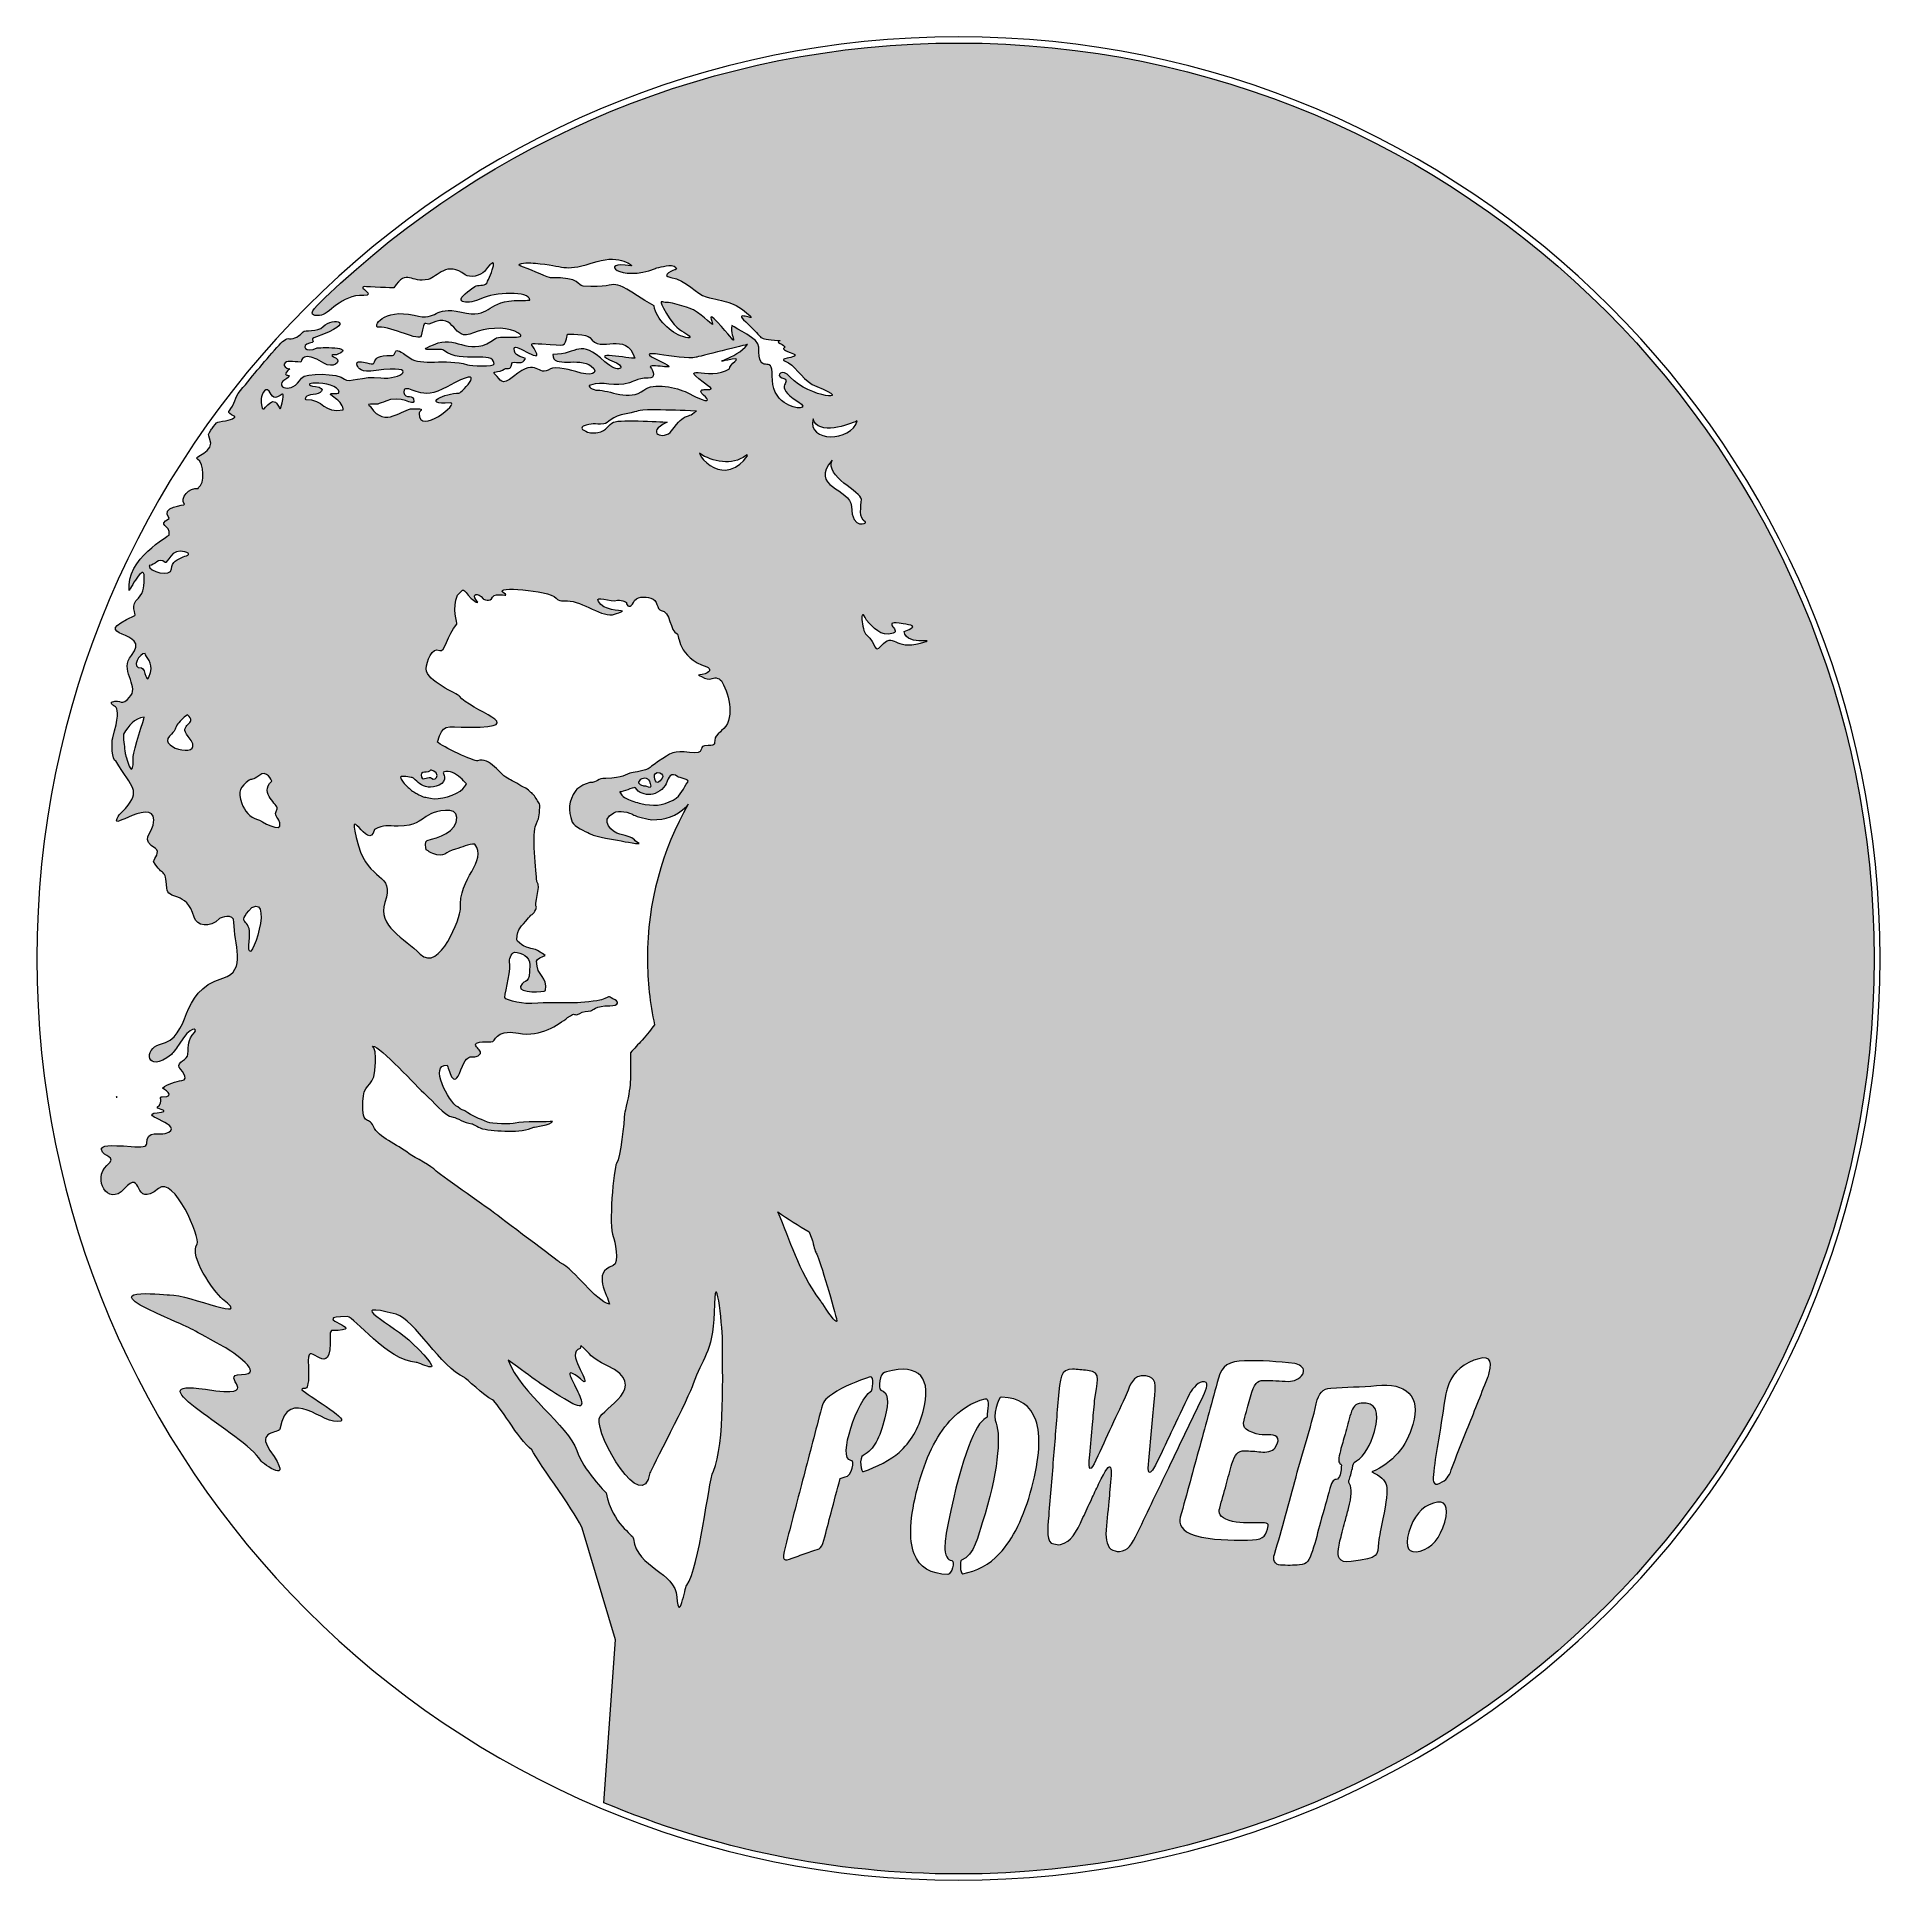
# Model space of a CAD drawing. Header units: inches. Extents: x 50 to 350, y -350 to -50.
import ezdxf

# ---------------------------------------------------------------- set-up
doc = ezdxf.new("R2010")
doc.units = ezdxf.units.IN
doc.header["$MEASUREMENT"] = 0
doc.layers.add('Layer 1', color=7, linetype='Continuous')

msp = doc.modelspace()

# ---------------------------------------------------------------- hatches: boundary and pattern name
at = {"layer": 'Layer 1', "true_color": 0x231f20}
h = msp.add_hatch(color=250, dxfattribs=at)
edge = h.paths.add_edge_path()
edge.add_spline(control_points=[(145.15, -172.85), (145.86, -172.71), (147.35, -172.03), (147.44, -172.21), (147.87, -173.09), (148.99, -173.37), (149.93, -173.3), (150.8, -173.25), (152.09, -172.41), (152.41, -171.55), (152.83, -170.42), (153.17, -169.58), (154.31, -170.42), (154.5, -170.56), (156.33, -170.88), (155.97, -171.29), (155.21, -172.16), (154.91, -173.52), (153.58, -174.21), (151.75, -175.16), (150.3, -175.25), (148.28, -174.76), (147.6, -174.6), (146.68, -174.34), (146.05, -174.01), (145.4, -173.66), (145.31, -173.62), (145, -173.11), (144.79, -172.78), (144.83, -172.92), (145.15, -172.85), (145.15, -172.85), (145.15, -172.85), (145.15, -172.85)], knot_values=[0, 0, 0, 0, 1, 1, 1, 2, 2, 2, 3, 3, 3, 4, 4, 4, 5, 5, 5, 6, 6, 6, 7, 7, 7, 8, 8, 8, 9, 9, 9, 10, 10, 10, 11, 11, 11, 11], degree=3, periodic=1)
edge = h.paths.add_edge_path()
edge.add_spline(control_points=[(261.66, -284.76), (262.24, -284.23), (262.29, -283.36), (262.3, -282.73), (262.31, -282.19), (262.38, -282.43), (262.08, -282.18), (261.78, -281.93), (261.81, -281.35), (262.15, -280.11), (262.4, -279.21), (262.65, -278.31), (262.91, -277.41), (263.21, -276.31), (263.46, -275.18), (263.83, -274.09), (264.21, -272.98), (264.53, -272.46), (265.54, -272.36), (267.9, -272.12), (268.62, -273.64), (267.69, -276.98), (267.05, -279.26), (266.08, -280.95), (264.78, -281.78), (264.11, -282.21), (264.31, -282.17), (264.1, -283.02), (263.94, -283.66), (263.74, -284.43), (263.55, -284.96), (263.5, -285.11), (263.45, -285.15), (263.64, -285.5), (264.07, -286.25), (264.02, -287.58), (263.48, -289.5), (263.27, -290.23), (263.08, -290.94), (262.89, -291.66), (262.74, -292.24), (262.61, -292.81), (262.45, -293.38), (262.18, -294.37), (261.96, -295.28), (261.84, -296.1), (261.66, -297.29), (261.84, -298.43), (263.91, -298.15), (268.57, -297.54), (268.17, -297.2), (268.38, -295.04), (268.49, -294.01), (268.72, -292.73), (269.06, -291.18), (269.66, -288.45), (269.87, -286.65), (269.66, -285.79), (269.45, -284.93), (268.65, -284.2), (267.29, -283.57), (270.7, -282.08), (272.96, -279.41), (273.95, -275.84), (274.61, -273.5), (274.35, -271.85), (273.29, -270.76), (272.18, -269.62), (270.48, -269.26), (268.04, -269.51), (265.54, -269.77), (263.05, -269.72), (260.58, -269.93), (259.24, -270.04), (258.66, -270.65), (258.23, -272.49), (257.28, -276.48), (256.03, -280.39), (254.94, -284.34), (253.77, -288.56), (252.7, -292.8), (251.41, -296.99), (251.16, -297.81), (251.38, -298.7), (252.42, -298.74), (253.45, -298.78), (254.48, -298.79), (255.5, -298.69), (256.83, -298.55), (257.03, -298.03), (257.61, -296.38), (258.15, -294.86), (258.47, -293.28), (258.91, -291.73), (259.43, -289.9), (259.95, -288.08), (260.46, -286.24), (260.84, -284.87), (261.1, -284.8), (261.66, -284.76), (261.66, -284.76), (261.66, -284.76), (261.66, -284.76)], knot_values=[0, 0, 0, 0, 1, 1, 1, 2, 2, 2, 3, 3, 3, 4, 4, 4, 5, 5, 5, 6, 6, 6, 7, 7, 7, 8, 8, 8, 9, 9, 9, 10, 10, 10, 11, 11, 11, 12, 12, 12, 13, 13, 13, 14, 14, 14, 15, 15, 15, 16, 16, 16, 17, 17, 17, 18, 18, 18, 19, 19, 19, 20, 20, 20, 21, 21, 21, 22, 22, 22, 23, 23, 23, 24, 24, 24, 25, 25, 25, 26, 26, 26, 27, 27, 27, 28, 28, 28, 29, 29, 29, 30, 30, 30, 31, 31, 31, 32, 32, 32, 33, 33, 33, 34, 34, 34, 34], degree=3, periodic=1)
edge = h.paths.add_edge_path()
edge.add_spline(control_points=[(198.27, -300.27), (198.92, -300.19), (199.46, -298.12), (198.9, -297.99), (198.24, -297.96), (197.74, -297.2), (197.79, -295.54), (197.81, -294.71), (197.98, -293.49), (198.31, -291.88), (200.62, -280.69), (202.79, -275.66), (204.41, -274.83), (204.8, -274.6), (204.61, -274.53), (204.64, -274.18), (204.92, -272.81), (204.93, -271.5), (204.35, -271.68), (202.17, -272.2), (200.26, -273.4), (198.6, -275.24), (196.36, -277.73), (194.62, -281.33), (193.36, -286.04), (192.06, -290.95), (191.89, -294.54), (192.79, -296.9), (193.64, -299.11), (195.48, -300.17), (198.27, -300.27), (198.27, -300.27), (198.27, -300.27), (198.27, -300.27)], knot_values=[0, 0, 0, 0, 1, 1, 1, 2, 2, 2, 3, 3, 3, 4, 4, 4, 5, 5, 5, 6, 6, 6, 7, 7, 7, 8, 8, 8, 9, 9, 9, 10, 10, 10, 11, 11, 11, 11], degree=3, periodic=1)
edge = h.paths.add_edge_path()
edge.add_spline(control_points=[(200.48, -297.91), (202.56, -297.25), (203.29, -293.64), (203.86, -291.85), (206.47, -283.85), (206.9, -277.92), (206.13, -275.61), (205.51, -274.72), (206.46, -271.16), (207.04, -271.4), (209.92, -271.46), (211.75, -272.77), (212.59, -275.16), (213.45, -277.64), (213.22, -281.3), (211.93, -286.12), (210.63, -290.95), (208.87, -294.51), (206.7, -296.84), (204.99, -298.68), (202.97, -299.76), (200.68, -300.13), (200.21, -300.09), (200.26, -297.99), (200.48, -297.91), (200.48, -297.91), (200.48, -297.91), (200.48, -297.91)], knot_values=[0, 0, 0, 0, 1, 1, 1, 2, 2, 2, 3, 3, 3, 4, 4, 4, 5, 5, 5, 6, 6, 6, 7, 7, 7, 8, 8, 8, 9, 9, 9, 9], degree=3, periodic=1)
edge = h.paths.add_edge_path()
edge.add_spline(control_points=[(185.63, -268.1), (186.33, -267.89), (186.07, -270.38), (185.7, -270.49), (183.71, -271.55), (180.16, -281.51), (182.5, -281.68), (183.23, -281.47), (182.6, -284.36), (181.57, -284.38), (181.57, -284.38), (180.74, -284.62), (180.74, -284.62), (180.24, -286.49), (179.76, -288.35), (179.26, -290.22), (178.87, -291.7), (178.48, -293.18), (178.09, -294.67), (177.65, -296.36), (177.29, -296.01), (175.55, -296.65), (174.67, -296.97), (173.8, -297.3), (172.93, -297.61), (171.69, -298.04), (171.13, -298.3), (171.82, -295.65), (172.76, -292.07), (173.69, -288.5), (174.63, -284.92), (175.59, -281.24), (176.56, -277.55), (177.53, -273.86), (178.07, -271.8), (178.06, -271.87), (179.49, -270.9), (181.41, -269.6), (183.54, -268.78), (185.63, -268.1), (185.63, -268.1), (185.63, -268.1), (185.63, -268.1)], knot_values=[0, 0, 0, 0, 1, 1, 1, 2, 2, 2, 3, 3, 3, 4, 4, 4, 5, 5, 5, 6, 6, 6, 7, 7, 7, 8, 8, 8, 9, 9, 9, 10, 10, 10, 11, 11, 11, 12, 12, 12, 13, 13, 13, 14, 14, 14, 14], degree=3, periodic=1)
edge = h.paths.add_edge_path()
edge.add_spline(control_points=[(187.36, -270.27), (186.88, -269.95), (187.25, -267.48), (187.94, -267.39), (187.94, -267.39), (188.26, -267.29), (188.26, -267.29), (191.01, -266.47), (192.87, -266.83), (193.86, -267.94), (194.84, -269.06), (194.97, -271), (194.24, -273.75), (193.5, -276.53), (192.2, -278.74), (190.35, -280.38), (188.92, -281.63), (186.68, -282.74), (184.56, -283.5), (184.07, -283.87), (183.79, -281.09), (184.49, -280.89), (186.34, -279.9), (187.14, -278.07), (188.02, -274.77), (188.74, -272.04), (188.52, -270.54), (187.36, -270.27), (187.36, -270.27), (187.36, -270.27), (187.36, -270.27)], knot_values=[0, 0, 0, 0, 1, 1, 1, 2, 2, 2, 3, 3, 3, 4, 4, 4, 5, 5, 5, 6, 6, 6, 7, 7, 7, 8, 8, 8, 9, 9, 9, 10, 10, 10, 10], degree=3, periodic=1)
edge = h.paths.add_edge_path()
edge.add_spline(control_points=[(175.72, -244.46), (173.94, -243.48), (172.22, -242.4), (170.57, -241.22), (172.75, -246.04), (173.74, -250.54), (177.52, -255.68), (177.65, -255.86), (177.79, -256.04), (177.93, -256.22), (179.45, -258.64), (180.16, -259.32), (180.21, -259.02), (179.88, -257.24), (177.43, -249.08), (176.92, -248.14), (176.71, -247.75), (176.48, -247.19), (176.29, -246.07), (176.26, -246.06), (176.02, -245.37), (175.72, -244.46), (175.72, -244.46), (175.72, -244.46), (175.72, -244.46)], knot_values=[0, 0, 0, 0, 1, 1, 1, 2, 2, 2, 3, 3, 3, 4, 4, 4, 5, 5, 5, 6, 6, 6, 7, 7, 7, 8, 8, 8, 8], degree=3, periodic=1)
edge = h.paths.add_edge_path()
edge.add_spline(control_points=[(150.53, -210.79), (149.77, -207.32), (149.37, -203.71), (149.37, -200), (149.37, -190.86), (151.79, -182.29), (156.02, -174.89), (155.91, -175.02), (155.81, -175.14), (155.71, -175.24), (153.94, -176.92), (152.48, -177.41), (150.04, -177.41), (149.67, -177.41), (147.5, -176.87), (147.17, -176.66), (146.37, -176.15), (144.73, -175.86), (143.89, -176.28), (141.42, -177.51), (143.71, -179.52), (144.86, -179.76), (147.72, -180.35), (146.91, -180.77), (147.87, -181.19), (148.77, -181.58), (145.28, -180.91), (145.1, -180.86), (143.6, -180.45), (141.47, -180.43), (139.96, -179.65), (139.25, -179.29), (137.45, -178.57), (137.15, -177.8), (136.39, -175.79), (136.5, -174.47), (137.71, -172.67), (138.1, -172.09), (139.66, -171.39), (140.02, -171.38), (141.28, -171.35), (141.18, -170.68), (142.6, -170.68), (145.62, -170.68), (145.44, -169.99), (147.06, -169.75), (147.84, -169.64), (149.53, -169.32), (150.04, -168.7), (150.33, -168.63), (151.03, -167.95), (151.18, -167.86), (153.22, -166.6), (153.63, -166.09), (156.23, -166.45), (159.08, -166.85), (157.52, -165.51), (158.68, -165.4), (160.55, -165.23), (160.23, -165.43), (160.37, -164.11), (160.4, -163.9), (161.36, -162.96), (161.43, -162.91), (163.69, -161.23), (162.74, -157.17), (161.56, -155.05), (161.22, -154.42), (160.46, -154.16), (159.92, -154.44), (159.48, -154.66), (158.77, -154.42), (158.26, -154.18), (157.39, -153.77), (157.66, -153.9), (158.28, -153.79), (159.72, -153.52), (159.73, -152.78), (159.02, -152.55), (154.27, -150.95), (154.56, -147.29), (154.2, -147.18), (153.04, -146.83), (153.1, -143.33), (151.6, -143.36), (150.89, -143.2), (151.08, -141.64), (149.93, -141.33), (149.01, -141.08), (147.51, -141.04), (147.08, -142.06), (146.69, -143.01), (145.93, -142.66), (145.97, -142.08), (145.99, -141.9), (144.77, -141.61), (144.51, -141.7), (143.37, -142.12), (140.76, -140.75), (141.39, -141.91), (142.2, -143.38), (144.95, -143.31), (145.32, -143.47), (145.11, -143.65), (144.37, -143.81), (144.04, -143.94), (142.16, -144.71), (138.72, -141.73), (136.37, -141.81), (134.73, -141.86), (134.63, -141.45), (134.52, -141.34), (133.2, -140.01), (124.27, -139.38), (125.92, -140.45), (127.44, -141.44), (124.58, -140.22), (124.18, -141.17), (123.8, -142.1), (122.66, -141.52), (122.64, -141.49), (121.73, -140.23), (120.78, -140.77), (121.46, -141.57), (122.33, -142.62), (120.97, -141.68), (120.7, -141.4), (119.12, -139.76), (119.67, -139.63), (118.46, -140.89), (117.5, -142.93), (118.49, -145.44), (118.34, -145.6), (116.76, -147.28), (116.45, -150.36), (115.56, -149.86), (114.36, -149.19), (113.38, -151.67), (113.38, -152.85), (113.38, -154.89), (118.49, -156.9), (118.77, -157.3), (120.38, -159.62), (130.73, -162.37), (120.43, -162.37), (116.23, -162.37), (116.23, -161.7), (115.21, -164.77), (115.83, -165.44), (121.32, -168.01), (121.69, -167.85), (123.8, -166.97), (125.32, -170.26), (126.89, -170.8), (127.18, -170.95), (129.07, -172.05), (129.09, -172.06), (129.78, -172.22), (130.39, -172.98), (130.4, -172.98), (130.75, -173.14), (131.2, -173.84), (131.5, -174.34), (131.86, -174.92), (131.84, -174.72), (131.84, -175.39), (131.83, -176.89), (131.77, -176.98), (131.12, -178.59), (130.57, -179.96), (131.34, -187.38), (131.39, -187.45), (132.14, -188.35), (130.8, -191.34), (131.32, -191.66), (131.02, -192.84), (130.58, -192.63), (130.01, -193.39), (128.8, -194.98), (128.2, -194.95), (128.12, -196.94), (128.11, -197.18), (128.93, -197.8), (129.2, -197.93), (130.68, -198.63), (130.67, -198.16), (131.92, -198.96), (132.14, -199.1), (132.41, -199.29), (132.73, -199.53), (132.34, -199.63), (131.32, -200.17), (131.32, -200.42), (131.32, -203.01), (133.22, -202.91), (132.77, -205.22), (132.72, -205.47), (128.23, -205.69), (128.74, -204.55), (129.4, -203.07), (130.24, -204.6), (130.24, -201.01), (130.24, -199.69), (128.91, -198.99), (127.75, -198.99), (127.13, -198.99), (126.86, -200.42), (126.91, -200.52), (127.34, -201.51), (126.21, -205.2), (126.19, -206.34), (126.17, -206.92), (129.89, -207.41), (130.58, -207.35), (133.19, -207.14), (135.05, -207.21), (137.63, -207.21), (138.3, -207.21), (141.46, -206.91), (141.92, -206.72), (143.68, -206.02), (142.79, -206.17), (143.74, -206.54), (144.88, -206.98), (144.79, -207.72), (143.26, -207.7), (140.89, -207.69), (140.48, -208.45), (140.15, -208.52), (139.63, -208.63), (138.82, -208.58), (138.35, -208.97), (137.17, -209.5), (137.91, -208.54), (136.39, -209.63), (134.83, -210.74), (132.14, -212.83), (128.37, -212.16), (124.28, -211.43), (124.82, -213.63), (123.91, -213.59), (119.26, -213.39), (122.61, -214.78), (122.18, -215.45), (121.27, -216.87), (120.25, -214.58), (119.03, -218.12), (117.76, -221.8), (116.99, -217.67), (116.79, -217.36), (113.75, -217.13), (117, -223.4), (118.51, -224.16), (118.98, -224.68), (119.59, -224.72), (119.67, -224.78), (120.98, -225.73), (121.93, -226.05), (123.34, -226.63), (124, -226.91), (127.22, -226.98), (127.85, -226.79), (129.04, -226.42), (133.32, -226.68), (133.94, -226.51), (133.69, -227.1), (130.95, -227.43), (130.86, -227.47), (128.84, -228.44), (124.67, -228.13), (122.53, -227.71), (122.27, -227.66), (120.84, -226.89), (120.82, -226.89), (119.41, -226.75), (118.52, -225.93), (117.73, -225.84), (116.22, -225.53), (114.45, -223.19), (113.3, -222.18), (111.86, -220.92), (105.91, -214.25), (104.64, -214.25), (105.2, -215), (105.11, -216), (105.11, -216.89), (105.11, -221.12), (103.3, -220.26), (103.14, -222.35), (102.72, -227.75), (103.95, -225.45), (104.79, -227.34), (105.58, -229.14), (108.6, -230.22), (110.57, -231.77), (111.5, -232.4), (114.44, -233.85), (114.87, -234.49), (115.08, -234.81), (123.11, -240.42), (124.27, -241.3), (125.19, -241.99), (135.08, -249.43), (135.13, -249.46), (137.68, -250.72), (140.8, -255.66), (143.18, -256.27), (142.95, -254.73), (140.24, -251.14), (143.8, -249.97), (144.83, -249.63), (144.07, -245.78), (143.79, -245.23), (143.04, -243.72), (143.86, -234.16), (144.35, -233.35), (144.98, -232.28), (145.58, -226.69), (145.66, -225.22), (145.69, -225.06), (145.88, -224.26), (145.93, -224.03), (146.82, -220.12), (146.61, -219.17), (146.61, -215.38), (147.22, -214.64), (147.86, -214.01), (148.49, -213.31), (149.4, -212.28), (150, -211.55), (150.53, -210.79), (150.53, -210.79), (150.53, -210.79), (150.53, -210.79)], knot_values=[0, 0, 0, 0, 1, 1, 1, 2, 2, 2, 3, 3, 3, 4, 4, 4, 5, 5, 5, 6, 6, 6, 7, 7, 7, 8, 8, 8, 9, 9, 9, 10, 10, 10, 11, 11, 11, 12, 12, 12, 13, 13, 13, 14, 14, 14, 15, 15, 15, 16, 16, 16, 17, 17, 17, 18, 18, 18, 19, 19, 19, 20, 20, 20, 21, 21, 21, 22, 22, 22, 23, 23, 23, 24, 24, 24, 25, 25, 25, 26, 26, 26, 27, 27, 27, 28, 28, 28, 29, 29, 29, 30, 30, 30, 31, 31, 31, 32, 32, 32, 33, 33, 33, 34, 34, 34, 35, 35, 35, 36, 36, 36, 37, 37, 37, 38, 38, 38, 39, 39, 39, 40, 40, 40, 41, 41, 41, 42, 42, 42, 43, 43, 43, 44, 44, 44, 45, 45, 45, 46, 46, 46, 47, 47, 47, 48, 48, 48, 49, 49, 49, 50, 50, 50, 51, 51, 51, 52, 52, 52, 53, 53, 53, 54, 54, 54, 55, 55, 55, 56, 56, 56, 57, 57, 57, 58, 58, 58, 59, 59, 59, 60, 60, 60, 61, 61, 61, 62, 62, 62, 63, 63, 63, 64, 64, 64, 65, 65, 65, 66, 66, 66, 67, 67, 67, 68, 68, 68, 69, 69, 69, 70, 70, 70, 71, 71, 71, 72, 72, 72, 73, 73, 73, 74, 74, 74, 75, 75, 75, 76, 76, 76, 77, 77, 77, 78, 78, 78, 79, 79, 79, 80, 80, 80, 81, 81, 81, 82, 82, 82, 83, 83, 83, 84, 84, 84, 85, 85, 85, 86, 86, 86, 87, 87, 87, 88, 88, 88, 89, 89, 89, 90, 90, 90, 91, 91, 91, 92, 92, 92, 93, 93, 93, 94, 94, 94, 95, 95, 95, 96, 96, 96, 97, 97, 97, 98, 98, 98, 99, 99, 99, 100, 100, 100, 101, 101, 101, 102, 102, 102, 103, 103, 103, 104, 104, 104, 105, 105, 105, 106, 106, 106, 107, 107, 107, 108, 108, 108, 109, 109, 109, 110, 110, 110, 111, 111, 111, 111], degree=3, periodic=1)
edge = h.paths.add_edge_path()
edge.add_spline(control_points=[(68.3, -136.06), (69.26, -136.05), (69.76, -134.6), (70.87, -135.56), (71.18, -135.83), (71.92, -133.06), (74.1, -133.81), (76.28, -134.57), (71.85, -134.37), (71.9, -136.59), (71.94, -138), (68.06, -137.01), (68.3, -136.06), (68.3, -136.06), (68.3, -136.06), (68.3, -136.06)], knot_values=[0, 0, 0, 0, 1, 1, 1, 2, 2, 2, 3, 3, 3, 4, 4, 4, 5, 5, 5, 5], degree=3, periodic=1)
edge = h.paths.add_edge_path()
edge.add_spline(control_points=[(84.97, -191.71), (82.04, -194.9), (85.01, -193), (84.59, -196.63), (83.7, -204.33), (88.98, -189.42), (84.97, -191.71), (84.97, -191.71), (84.97, -191.71), (84.97, -191.71)], knot_values=[0, 0, 0, 0, 1, 1, 1, 2, 2, 2, 3, 3, 3, 3], degree=3, periodic=1)
edge = h.paths.add_edge_path()
edge.add_spline(control_points=[(140.09, -106.68), (142.11, -105.92), (143.98, -107.09), (146.44, -106.29), (146.9, -106.3), (147.64, -105.5), (149.48, -105.54), (150.82, -105.56), (150.37, -104.42), (149.83, -103.69), (150.06, -103.09), (155.18, -104.56), (151.65, -102.9), (145.59, -100.05), (154.92, -102.76), (157.3, -102.15), (157.46, -102.11), (165.62, -100.07), (165.65, -100.07), (163.93, -102.43), (158.83, -103.29), (163.19, -102.47), (165.11, -102.11), (162.5, -103.28), (162.75, -104.05), (159.4, -106.13), (153.57, -102.63), (159.39, -106.89), (160.92, -108.01), (156.75, -106.67), (158.51, -108.29), (159.39, -109.1), (159.98, -110.04), (155.83, -107.9), (154.21, -107.06), (150.29, -106.23), (148.78, -107.48), (146.47, -109.39), (143.16, -107.43), (141.23, -107.51), (140.59, -107.53), (139.39, -106.83), (140.09, -106.68), (140.09, -106.68), (140.09, -106.68), (140.09, -106.68)], knot_values=[0, 0, 0, 0, 1, 1, 1, 2, 2, 2, 3, 3, 3, 4, 4, 4, 5, 5, 5, 6, 6, 6, 7, 7, 7, 8, 8, 8, 9, 9, 9, 10, 10, 10, 11, 11, 11, 12, 12, 12, 13, 13, 13, 14, 14, 14, 15, 15, 15, 15], degree=3, periodic=1)
edge = h.paths.add_edge_path()
edge.add_spline(control_points=[(107.56, -109.02), (110.17, -108.61), (111.66, -110.43), (111.29, -108.91), (111.11, -108.19), (109.43, -109.07), (109.79, -107.37), (111.02, -106.73), (112.41, -109.43), (116.77, -106.96), (124.07, -102.83), (119.07, -108), (118.7, -107.99), (116.52, -107.91), (112.36, -109.9), (117.28, -109.59), (118.95, -109.48), (112.18, -114.93), (112.21, -111.29), (112.21, -111.12), (112.32, -110.99), (112.46, -110.89), (112.46, -110.89), (112.77, -110.57), (112.33, -110.56), (112.02, -110.55), (111.62, -110.55), (111.14, -110.53), (109.53, -110.48), (106.68, -113.78), (104.35, -110.27), (104.07, -109.84), (103.31, -109.75), (105.39, -109.8), (105.51, -109.8), (107.26, -109.13), (107.56, -109.02), (107.56, -109.02), (107.56, -109.02), (107.56, -109.02)], knot_values=[0, 0, 0, 0, 1, 1, 1, 2, 2, 2, 3, 3, 3, 4, 4, 4, 5, 5, 5, 6, 6, 6, 7, 7, 7, 8, 8, 8, 9, 9, 9, 10, 10, 10, 11, 11, 11, 12, 12, 12, 13, 13, 13, 13], degree=3, periodic=1)
edge = h.paths.add_edge_path()
edge.add_spline(control_points=[(142.3, -337.4), (160.06, -344.87), (179.56, -349), (200.03, -349), (282.32, -349), (349.03, -282.29), (349.03, -200), (349.03, -117.71), (282.32, -51), (200.03, -51), (159.99, -51), (123.65, -66.8), (96.88, -92.49), (96.45, -92.9), (96.03, -93.31), (95.61, -93.72), (94.16, -95.2), (94.86, -95.42), (96.02, -95.36), (97.56, -95.29), (99.41, -91.94), (103.2, -92.07), (105.33, -92.14), (102.12, -90.65), (103.28, -90.65), (103.9, -90.65), (108.05, -90.92), (108.1, -90.84), (110.27, -87.56), (110.87, -90.21), (113.7, -89.47), (115.22, -89.08), (116.75, -86.38), (119.72, -88.73), (120.4, -89.27), (122.3, -88.89), (122.85, -88.18), (125.88, -84.27), (123.38, -89.84), (123.21, -90.06), (122.75, -90.69), (121.8, -90.25), (121.27, -90.62), (121.02, -90.8), (120.67, -91.1), (120.11, -91.51), (117.54, -93.37), (120.26, -93.64), (122.39, -92.59), (124.37, -91.62), (130.23, -91.23), (130.23, -92.87), (130.21, -92.88), (128.02, -92.9), (127.67, -92.92), (122.9, -93.19), (124.01, -95.92), (119.09, -94.81), (114.24, -93.71), (115.57, -96.33), (111.4, -95.32), (106.36, -94.09), (104.48, -97.3), (105.64, -97.25), (107.8, -97.16), (112.3, -99.63), (112.53, -98.67), (113.3, -95.38), (112.91, -97.22), (114.23, -96.61), (118.38, -94.66), (117.43, -99.79), (121.08, -98.19), (122.88, -97.4), (126.1, -97.07), (127.81, -97.92), (130.97, -99.52), (125.43, -98.45), (124.62, -99.1), (120.73, -102.18), (118.39, -98.75), (115.34, -99.82), (110.43, -101.55), (115.67, -100.55), (116.25, -101.02), (119.1, -103.34), (124.37, -100.92), (124.41, -103.24), (124.42, -103.76), (120.58, -103.51), (120.07, -103.36), (116.49, -102.27), (112.57, -103.64), (110.7, -102.26), (107.34, -99.8), (108.99, -101.89), (107.65, -101.86), (103.5, -101.77), (106.13, -103.83), (103.7, -103.07), (103.09, -102.88), (101.71, -102.58), (102.15, -103.49), (102.38, -103.96), (102.62, -104.68), (105.2, -104.32), (112.72, -103.27), (109.08, -105.93), (105.96, -105.5), (103.07, -105.1), (100.8, -106.42), (100.08, -105.69), (99.14, -104.74), (93.61, -104.61), (93.07, -105.54), (91.48, -108.26), (88.56, -106.97), (90.34, -105.83), (92.41, -104.49), (89.17, -105.75), (91.18, -104.03), (90.42, -103.98), (90.19, -103.5), (90.27, -103.29), (90.58, -102.51), (91.61, -102.92), (92.98, -102.92), (93.03, -102.92), (93.16, -100.8), (96.73, -103.12), (98.15, -104.04), (99.68, -102.86), (98.69, -102.3), (97.27, -101.5), (98.45, -101.91), (99, -101.66), (102.04, -100.3), (95.68, -100.59), (95.6, -100.63), (93.74, -101.52), (92.86, -100.21), (94.4, -99.84), (95.84, -99.49), (93.98, -99.35), (95.49, -98.82), (102.38, -96.41), (98.22, -95.57), (96.62, -97.15), (95.67, -98.1), (93.55, -97.69), (93.33, -97.99), (92.84, -98.7), (91.84, -99.2), (91.12, -99.12), (90.48, -99.05), (90.06, -99.46), (89.08, -100.56), (86.9, -102.99), (84.8, -105.49), (82.79, -108.05), (82.42, -108.51), (82.32, -109.08), (82.08, -109.63), (81.43, -111.1), (80.5, -111.01), (82.22, -111.77), (82.33, -112.1), (81.02, -112.49), (79.72, -112.63), (79.34, -112.67), (79.15, -112.88), (78.76, -113.43), (78.62, -113.63), (78.48, -113.83), (78.34, -114.02), (77.88, -114.67), (77.86, -114.74), (78.12, -115.31), (79.2, -117.72), (75.18, -118.25), (76.14, -118.74), (77.25, -119.31), (77.35, -122.84), (76.32, -123.36), (76.32, -123.36), (76.24, -123.53), (76.24, -123.53), (74.89, -123.2), (73.1, -125.13), (74.03, -126.07), (74.27, -126.31), (69.86, -126.34), (71.55, -128.38), (69.3, -129.6), (71.91, -129.32), (71.53, -131.08), (71.51, -131.18), (64.47, -134.98), (65.03, -140.11), (65.03, -140.16), (67.49, -135.4), (67.47, -137.9), (67.47, -139.05), (67.44, -140.49), (66.53, -141.34), (65.08, -142.41), (66.23, -144.05), (65.97, -144.17), (57.46, -147.89), (69.06, -146.41), (65.4, -150.66), (63.42, -152.96), (66.54, -155.55), (65.31, -157.19), (63.65, -159.39), (63.77, -157.54), (62.17, -158.28), (61.99, -159.55), (64.28, -157.46), (62.34, -164.1), (62.14, -164.79), (62.17, -167.87), (62.86, -167.81), (65.65, -172.59), (66.89, -172.47), (64.44, -175.57), (63.98, -176.15), (63.54, -176.22), (63.07, -177.23), (62.62, -178.19), (63.73, -177.44), (65.53, -176.74), (67.49, -175.98), (69.57, -175.61), (68.91, -178.32), (68.54, -179.85), (66.91, -180.6), (69.3, -182.12), (70.1, -182.63), (69.14, -183.69), (68.98, -184.2), (70.53, -186.94), (70.94, -185.03), (71.15, -188.53), (71.28, -190.67), (74.35, -188.85), (75.58, -193.25), (75.98, -194.71), (78.18, -195.09), (79.72, -193.51), (79.82, -193.4), (82.1, -192.45), (82.08, -194.13), (82.03, -197.43), (84.31, -202.02), (80.26, -203.21), (72.78, -205.42), (75.48, -212.74), (69.98, -214), (67.45, -214.58), (67.65, -218.96), (71.89, -215.61), (72.2, -215.37), (72.88, -214.32), (73.17, -213.92), (75.06, -210.76), (76.2, -211.41), (75.68, -212.02), (74.51, -213.38), (74.66, -214.01), (74.59, -215.58), (74.56, -216.51), (72.76, -216.83), (73.14, -217.73), (73.25, -217.75), (74.98, -219.74), (73.59, -219.87), (72.65, -219.96), (71.23, -220.45), (70.43, -221.09), (70.44, -221.1), (72.97, -222.52), (70.42, -222.51), (69.63, -222.5), (70.85, -223.18), (69.6, -224.22), (69.6, -224.54), (72.1, -224.84), (69.57, -225.11), (66.06, -225.5), (74.81, -227.18), (70.86, -228.49), (70.09, -228.74), (67.83, -227.84), (67.9, -230.12), (67.91, -230.61), (67.08, -230.73), (65.35, -230.6), (61.7, -230.32), (60.41, -230.43), (60.52, -231.08), (60.72, -232.42), (63.23, -232.11), (61.41, -233.69), (58.95, -235.8), (61.59, -240.47), (64.19, -237.51), (67.4, -233.88), (65.54, -240.99), (69.8, -237.41), (72.34, -235.27), (76.69, -245.55), (76.08, -246.47), (74.71, -248.51), (78.72, -254.07), (80.24, -255.46), (85.43, -259.41), (74.85, -254.73), (71.59, -254.73), (69.91, -254.72), (59.82, -253.4), (69.59, -257.79), (76.56, -260.92), (73.57, -259.45), (80.43, -263.2), (81.85, -263.99), (87.33, -267.71), (83.32, -267.71), (79.13, -267.71), (87.61, -271.72), (77.43, -270.11), (65.29, -268.19), (83.81, -277.38), (86.41, -281.67), (86.74, -282.22), (92.17, -286.1), (87.93, -280.05), (85.7, -276.86), (89.4, -277.29), (89.54, -276.6), (90.99, -269.17), (96.67, -276.22), (99.46, -275.29), (100.72, -274.87), (93.96, -271.06), (93.14, -270.19), (93.42, -269.34), (94.48, -271.73), (94.18, -265.43), (94.01, -261.71), (98.02, -269.33), (97.76, -261.43), (97.74, -260.9), (97.71, -261.04), (97.95, -260.55), (104.9, -260.55), (93.54, -258.29), (100.55, -258.29), (101.68, -258.29), (106.95, -265.42), (111.75, -265.73), (112.39, -265.77), (117.43, -268.72), (111.15, -262.64), (108.08, -259.66), (99.54, -255.54), (108.48, -257.91), (111.45, -258.7), (115.77, -266.61), (119.62, -268.21), (119.68, -268.24), (122.85, -271.19), (124.14, -271.85), (125.16, -272.38), (128.34, -278.28), (130.54, -279.96), (131.71, -282.11), (138.38, -291.28), (138.73, -292.69), (138.73, -292.69), (144.15, -310.87), (144.15, -310.87), (144.15, -310.87), (142.3, -337.4), (142.3, -337.4), (142.3, -337.4), (142.3, -337.4), (142.3, -337.4)], knot_values=[0, 0, 0, 0, 1, 1, 1, 2, 2, 2, 3, 3, 3, 4, 4, 4, 5, 5, 5, 6, 6, 6, 7, 7, 7, 8, 8, 8, 9, 9, 9, 10, 10, 10, 11, 11, 11, 12, 12, 12, 13, 13, 13, 14, 14, 14, 15, 15, 15, 16, 16, 16, 17, 17, 17, 18, 18, 18, 19, 19, 19, 20, 20, 20, 21, 21, 21, 22, 22, 22, 23, 23, 23, 24, 24, 24, 25, 25, 25, 26, 26, 26, 27, 27, 27, 28, 28, 28, 29, 29, 29, 30, 30, 30, 31, 31, 31, 32, 32, 32, 33, 33, 33, 34, 34, 34, 35, 35, 35, 36, 36, 36, 37, 37, 37, 38, 38, 38, 39, 39, 39, 40, 40, 40, 41, 41, 41, 42, 42, 42, 43, 43, 43, 44, 44, 44, 45, 45, 45, 46, 46, 46, 47, 47, 47, 48, 48, 48, 49, 49, 49, 50, 50, 50, 51, 51, 51, 52, 52, 52, 53, 53, 53, 54, 54, 54, 55, 55, 55, 56, 56, 56, 57, 57, 57, 58, 58, 58, 59, 59, 59, 60, 60, 60, 61, 61, 61, 62, 62, 62, 63, 63, 63, 64, 64, 64, 65, 65, 65, 66, 66, 66, 67, 67, 67, 68, 68, 68, 69, 69, 69, 70, 70, 70, 71, 71, 71, 72, 72, 72, 73, 73, 73, 74, 74, 74, 75, 75, 75, 76, 76, 76, 77, 77, 77, 78, 78, 78, 79, 79, 79, 80, 80, 80, 81, 81, 81, 82, 82, 82, 83, 83, 83, 84, 84, 84, 85, 85, 85, 86, 86, 86, 87, 87, 87, 88, 88, 88, 89, 89, 89, 90, 90, 90, 91, 91, 91, 92, 92, 92, 93, 93, 93, 94, 94, 94, 95, 95, 95, 96, 96, 96, 97, 97, 97, 98, 98, 98, 99, 99, 99, 100, 100, 100, 101, 101, 101, 102, 102, 102, 103, 103, 103, 104, 104, 104, 105, 105, 105, 106, 106, 106, 107, 107, 107, 108, 108, 108, 109, 109, 109, 110, 110, 110, 111, 111, 111, 112, 112, 112, 113, 113, 113, 114, 114, 114, 115, 115, 115, 116, 116, 116, 117, 117, 117, 118, 118, 118, 119, 119, 119, 120, 120, 120, 121, 121, 121, 122, 122, 122, 123, 123, 123, 124, 124, 124, 125, 125, 125, 126, 126, 126, 127, 127, 127, 128, 128, 128, 129, 129, 129, 129], degree=3, periodic=1)
edge = h.paths.add_edge_path()
edge.add_spline(control_points=[(148.47, -171.84), (148.85, -171.95), (148.71, -171.95), (149.13, -171.95), (149.21, -171.95), (149.94, -172.43), (149.9, -171.96), (149.67, -169.26), (146.89, -171.37), (148.47, -171.84), (148.47, -171.84), (148.47, -171.84), (148.47, -171.84)], knot_values=[0, 0, 0, 0, 1, 1, 1, 2, 2, 2, 3, 3, 3, 4, 4, 4, 4], degree=3, periodic=1)
edge = h.paths.add_edge_path()
edge.add_spline(control_points=[(151.07, -171.34), (151.31, -171.29), (151.58, -170.9), (151.76, -170.65), (151.99, -170.32), (151.89, -169.92), (151.37, -169.77), (150.02, -169.38), (150.54, -171.46), (151.07, -171.34), (151.07, -171.34), (151.07, -171.34), (151.07, -171.34)], knot_values=[0, 0, 0, 0, 1, 1, 1, 2, 2, 2, 3, 3, 3, 4, 4, 4, 4], degree=3, periodic=1)
edge = h.paths.add_edge_path()
edge.add_spline(control_points=[(111.28, -170.67), (112.08, -171.36), (112.44, -171.9), (113.7, -172.12), (114.59, -172.27), (116.67, -171.59), (116.35, -170.42), (116.19, -169.87), (115.77, -169.52), (116.96, -169.57), (117.85, -169.61), (118.88, -170.43), (119.44, -171.08), (120.06, -171.81), (120.17, -171.36), (119.31, -172.36), (118.37, -173.45), (115.42, -174.3), (114.06, -173.91), (113.25, -173.68), (112.94, -173.82), (112.16, -173.34), (111.88, -173.17), (111.84, -173.21), (111.38, -172.9), (110.68, -172.44), (110.85, -172.51), (110.27, -171.98), (109.54, -171.32), (109.28, -170.88), (109.17, -170.5), (109.36, -170.13), (110.73, -170.56), (111.08, -170.56), (111.14, -170.56), (111.24, -170.64), (111.28, -170.67), (111.28, -170.67), (111.28, -170.67), (111.28, -170.67)], knot_values=[0, 0, 0, 0, 1, 1, 1, 2, 2, 2, 3, 3, 3, 4, 4, 4, 5, 5, 5, 6, 6, 6, 7, 7, 7, 8, 8, 8, 9, 9, 9, 10, 10, 10, 11, 11, 11, 12, 12, 12, 13, 13, 13, 13], degree=3, periodic=1)
edge = h.paths.add_edge_path()
edge.add_spline(control_points=[(112.59, -170.51), (112.17, -169.2), (113.78, -170.03), (114.08, -169.34), (114.08, -169.33), (115.14, -169.51), (115.14, -170.24), (115.14, -170.72), (114.59, -170.99), (114.22, -170.64), (113.87, -170.31), (112.78, -171.1), (112.59, -170.51), (112.59, -170.51), (112.59, -170.51), (112.59, -170.51)], knot_values=[0, 0, 0, 0, 1, 1, 1, 2, 2, 2, 3, 3, 3, 4, 4, 4, 5, 5, 5, 5], degree=3, periodic=1)
edge = h.paths.add_edge_path()
edge.add_spline(control_points=[(121.29, -181.37), (123.41, -184.26), (118.6, -186.79), (118.93, -191.99), (119, -193.06), (115.54, -202.44), (112.41, -199.28), (109.86, -196.71), (105.31, -194.74), (106.66, -190.87), (108.35, -185.99), (103.91, -187.51), (102.34, -181.66), (100.07, -173.24), (104.01, -183.07), (104.95, -178.98), (106.61, -178.22), (106.94, -178.45), (108.81, -178.45), (111.81, -178.45), (111.82, -177.71), (114.14, -176.46), (114.77, -176.12), (118.37, -175.12), (118.37, -177.03), (118.37, -179.48), (115.35, -180.29), (113.52, -180.79), (113.11, -180.91), (113.28, -182.01), (113.34, -182.29), (113.85, -182.56), (113.53, -182.53), (114.46, -182.9), (116.41, -183.69), (116.43, -182.64), (118.14, -182.2), (119.21, -181.93), (120.22, -181.37), (121.29, -181.37), (121.29, -181.37), (121.29, -181.37), (121.29, -181.37)], knot_values=[0, 0, 0, 0, 1, 1, 1, 2, 2, 2, 3, 3, 3, 4, 4, 4, 5, 5, 5, 6, 6, 6, 7, 7, 7, 8, 8, 8, 9, 9, 9, 10, 10, 10, 11, 11, 11, 12, 12, 12, 13, 13, 13, 14, 14, 14, 14], degree=3, periodic=1)
edge = h.paths.add_edge_path()
edge.add_spline(control_points=[(84.57, -170.96), (84.79, -170.78), (85.23, -170.98), (86.1, -170.26), (87.48, -169.13), (88.26, -171.11), (88.22, -171.14), (86.08, -173.22), (89.39, -174.95), (89.09, -175.64), (88.51, -177), (89.14, -176.59), (89.53, -177.92), (90.12, -179.9), (86.33, -177.47), (85.92, -177.38), (84.65, -177.11), (83.81, -175.95), (83.36, -174.75), (82.57, -172.7), (83.18, -172.1), (84.57, -170.96), (84.57, -170.96), (84.57, -170.96), (84.57, -170.96)], knot_values=[0, 0, 0, 0, 1, 1, 1, 2, 2, 2, 3, 3, 3, 4, 4, 4, 5, 5, 5, 6, 6, 6, 7, 7, 7, 8, 8, 8, 8], degree=3, periodic=1)
edge = h.paths.add_edge_path()
edge.add_spline(control_points=[(95.27, -106.34), (96.79, -106.34), (99.16, -106.8), (99.21, -107.84), (99.24, -108.52), (96.24, -107.26), (98.84, -109.01), (99.17, -109.23), (100, -110.26), (99.85, -110.71), (96.7, -111.36), (96.68, -108.95), (93.75, -109.02), (93.52, -109.03), (93.69, -108.24), (94.95, -108.23), (96.18, -108.21), (97.31, -107.15), (95.35, -106.91), (93.81, -106.72), (94.27, -106.33), (95.27, -106.34), (95.27, -106.34), (95.27, -106.34), (95.27, -106.34)], knot_values=[0, 0, 0, 0, 1, 1, 1, 2, 2, 2, 3, 3, 3, 4, 4, 4, 5, 5, 5, 6, 6, 6, 7, 7, 7, 8, 8, 8, 8], degree=3, periodic=1)
edge = h.paths.add_edge_path()
edge.add_spline(control_points=[(127.44, -102.99), (127.33, -103.01), (127.3, -103.08), (127.29, -103.19), (127.14, -104.46), (126.5, -103.76), (126.08, -104.08), (125.75, -104.33), (125.13, -104.48), (124.55, -104.56), (124.36, -104.59), (124.27, -104.68), (124.66, -105.02), (125.44, -105.72), (125.56, -106.97), (127.58, -105.29), (131.64, -101.9), (131.41, -105.55), (133.59, -104.01), (134.24, -103.56), (137.49, -104.36), (137.74, -104.45), (140.19, -105.34), (141.67, -104.74), (140.23, -103.6), (138.2, -101.99), (133.98, -104.07), (133.98, -101.68), (138.19, -101.68), (138.2, -98.95), (142.46, -102.89), (144.64, -104.91), (146.16, -103.8), (143.95, -102.88), (139.21, -100.89), (146.69, -102.43), (147.3, -102.3), (145.88, -97.68), (141.75, -101.73), (140, -98.93), (139.65, -98.36), (136.36, -98.39), (136.35, -98.39), (135.8, -100.76), (136.34, -100.12), (132.19, -99.98), (130.31, -99.92), (130.26, -99.73), (130.92, -100.74), (132.98, -103.88), (127.67, -99.51), (127.67, -100.73), (127.67, -101.95), (128.79, -102.04), (129.52, -102.37), (128.96, -103.41), (128.3, -102.83), (127.44, -102.99), (127.44, -102.99), (127.44, -102.99), (127.44, -102.99)], knot_values=[0, 0, 0, 0, 1, 1, 1, 2, 2, 2, 3, 3, 3, 4, 4, 4, 5, 5, 5, 6, 6, 6, 7, 7, 7, 8, 8, 8, 9, 9, 9, 10, 10, 10, 11, 11, 11, 12, 12, 12, 13, 13, 13, 14, 14, 14, 15, 15, 15, 16, 16, 16, 17, 17, 17, 18, 18, 18, 19, 19, 19, 20, 20, 20, 20], degree=3, periodic=1)
edge = h.paths.add_edge_path()
edge.add_spline(control_points=[(138.9, -113.38), (140.41, -112.74), (140.69, -113.12), (142.29, -113), (142.97, -112.94), (143.54, -111.7), (145.9, -111.33), (148.6, -110.9), (146.87, -110.72), (150.51, -110.72), (153.34, -110.72), (154.6, -110.77), (157.34, -110.91), (155.42, -112.44), (155.79, -110.81), (153.31, -114.13), (152.11, -115.73), (148.78, -114.47), (152.59, -112.72), (152.6, -112.69), (145, -112.24), (143.84, -112.71), (143.06, -113.03), (142.74, -114.18), (141.32, -114.38), (140.31, -114.53), (139.91, -114.52), (139.02, -114.03), (138.72, -113.87), (138.56, -113.52), (138.9, -113.38), (138.9, -113.38), (138.9, -113.38), (138.9, -113.38)], knot_values=[0, 0, 0, 0, 1, 1, 1, 2, 2, 2, 3, 3, 3, 4, 4, 4, 5, 5, 5, 6, 6, 6, 7, 7, 7, 8, 8, 8, 9, 9, 9, 10, 10, 10, 11, 11, 11, 11], degree=3, periodic=1)
edge = h.paths.add_edge_path()
edge.add_spline(control_points=[(157.82, -117.78), (159.97, -119.2), (163.18, -119.81), (165.35, -118.19), (166.5, -117.34), (164.32, -120.47), (162.09, -120.53), (160.5, -120.57), (158.42, -119.31), (157.82, -117.78), (157.82, -117.78), (157.82, -117.78), (157.82, -117.78)], knot_values=[0, 0, 0, 0, 1, 1, 1, 2, 2, 2, 3, 3, 3, 4, 4, 4, 4], degree=3, periodic=1)
edge = h.paths.add_edge_path()
edge.add_spline(control_points=[(131.91, -86.93), (130.89, -86.83), (129.84, -86.69), (128.85, -86.87), (128.19, -86.98), (128.52, -87.29), (129.18, -87.49), (130.79, -88), (133.34, -89.25), (133.61, -89.24), (138.65, -89.06), (137.91, -90.51), (138.92, -90.57), (146.33, -91), (141.8, -88.43), (150.45, -93.8), (150.76, -96.01), (153.23, -98.15), (155.12, -98.78), (156.56, -99.26), (156.65, -98.86), (155.6, -98.26), (154.81, -97.82), (153.61, -97.06), (152.45, -95), (151, -92.39), (151.72, -93.24), (152.27, -93.21), (153.44, -93.14), (156.84, -94.41), (156.88, -94.44), (158.57, -95.48), (160.16, -97.18), (159.98, -96.71), (159.54, -95.55), (159.3, -94.74), (161.42, -97.14), (164.77, -100.94), (162.79, -99.22), (163.1, -96.97), (163.73, -97.5), (167.56, -99.11), (167.52, -100.48), (167.35, -105.61), (169.81, -101.26), (169.69, -105.19), (169.62, -107.21), (170.42, -108.7), (171.65, -109.53), (173.53, -110.77), (175.92, -110.61), (173.85, -109.35), (169.4, -106.65), (173.44, -106.16), (171.23, -105.47), (170.24, -105.15), (171.25, -103.84), (172.61, -105.36), (175.68, -108.8), (183.43, -109.4), (176.92, -106.92), (174.89, -106.15), (173.69, -103.91), (172.35, -103.08), (171.7, -102.68), (170.93, -102.53), (172.11, -102.3), (172.9, -102.15), (173.89, -101.88), (173.16, -101.6), (169.72, -100.27), (173.09, -100.95), (170.95, -99.92), (170, -99.46), (171.52, -99.49), (170.73, -99.41), (166.77, -98.98), (168.81, -99.5), (165.37, -96.39), (163.07, -94.32), (167.17, -96.38), (166.06, -95.37), (163.37, -92.94), (162.02, -93.12), (158.92, -92.33), (157.46, -91.95), (155.68, -89.56), (153.2, -89.15), (151.29, -88.82), (153.87, -87.9), (153.88, -87.9), (154.36, -87.8), (153.93, -87.26), (153.27, -87.23), (152.26, -87.19), (150.67, -87.68), (150.66, -87.69), (144.87, -90.05), (141.26, -86.31), (146.69, -87.27), (147.36, -87.39), (144.82, -85.4), (141.2, -86.56), (135.72, -88.3), (136.39, -87.37), (131.91, -86.93), (131.91, -86.93), (131.91, -86.93), (131.91, -86.93)], knot_values=[0, 0, 0, 0, 1, 1, 1, 2, 2, 2, 3, 3, 3, 4, 4, 4, 5, 5, 5, 6, 6, 6, 7, 7, 7, 8, 8, 8, 9, 9, 9, 10, 10, 10, 11, 11, 11, 12, 12, 12, 13, 13, 13, 14, 14, 14, 15, 15, 15, 16, 16, 16, 17, 17, 17, 18, 18, 18, 19, 19, 19, 20, 20, 20, 21, 21, 21, 22, 22, 22, 23, 23, 23, 24, 24, 24, 25, 25, 25, 26, 26, 26, 27, 27, 27, 28, 28, 28, 29, 29, 29, 30, 30, 30, 31, 31, 31, 32, 32, 32, 33, 33, 33, 34, 34, 34, 35, 35, 35, 36, 36, 36, 36], degree=3, periodic=1)
edge = h.paths.add_edge_path()
edge.add_spline(control_points=[(176.33, -112.18), (177.15, -114.95), (182.2, -113.13), (183.53, -112.51), (182.51, -115.87), (175.36, -116.09), (176.33, -112.18), (176.33, -112.18), (176.33, -112.18), (176.33, -112.18)], knot_values=[0, 0, 0, 0, 1, 1, 1, 2, 2, 2, 3, 3, 3, 3], degree=3, periodic=1)
edge = h.paths.add_edge_path()
edge.add_spline(control_points=[(179.44, -118.87), (178.21, -121.56), (184.19, -124.02), (184.19, -125.3), (184.19, -126.39), (183.67, -128.34), (184.85, -128.97), (185.16, -129.14), (182.71, -130.38), (182.57, -126.45), (182.46, -123.43), (175.56, -123.35), (179.44, -118.87), (179.44, -118.87), (179.44, -118.87), (179.44, -118.87)], knot_values=[0, 0, 0, 0, 1, 1, 1, 2, 2, 2, 3, 3, 3, 4, 4, 4, 5, 5, 5, 5], degree=3, periodic=1)
edge = h.paths.add_edge_path()
edge.add_spline(control_points=[(185.04, -144.95), (186.16, -146.13), (187.29, -147.71), (189.38, -147.04), (190.71, -146.62), (187.1, -144.8), (191, -145.53), (192.06, -145.73), (193.85, -145.8), (191.15, -146.79), (191.6, -149.41), (197.26, -147.62), (193.82, -148.66), (189.59, -149.92), (189.46, -146.75), (187.44, -149.09), (186.2, -150.52), (186.73, -148.81), (185.02, -147.33), (184.22, -146.64), (183.81, -142.2), (185.04, -144.95), (185.04, -144.95), (185.04, -144.95), (185.04, -144.95)], knot_values=[0, 0, 0, 0, 1, 1, 1, 2, 2, 2, 3, 3, 3, 4, 4, 4, 5, 5, 5, 6, 6, 6, 7, 7, 7, 8, 8, 8, 8], degree=3, periodic=1)
edge = h.paths.add_edge_path()
edge.add_spline(control_points=[(64.08, -163.47), (65.08, -161.99), (65.74, -160.99), (67.49, -160.72), (67.54, -160.78), (65.68, -166.16), (65.69, -167.13), (65.74, -172), (64.35, -166.62), (64.35, -166.58), (64.3, -165.59), (64.08, -164.83), (64.08, -163.47), (64.08, -163.47), (64.08, -163.47), (64.08, -163.47)], knot_values=[0, 0, 0, 0, 1, 1, 1, 2, 2, 2, 3, 3, 3, 4, 4, 4, 5, 5, 5, 5], degree=3, periodic=1)
edge = h.paths.add_edge_path()
edge.add_spline(control_points=[(74.49, -160.32), (76.37, -161.92), (72.82, -161.79), (74.61, -163.86), (77.97, -167.74), (69.54, -165.87), (71.59, -163.82), (73.52, -161.89), (71.58, -162.78), (74.49, -160.32), (74.49, -160.32), (74.49, -160.32), (74.49, -160.32)], knot_values=[0, 0, 0, 0, 1, 1, 1, 2, 2, 2, 3, 3, 3, 4, 4, 4, 4], degree=3, periodic=1)
edge = h.paths.add_edge_path()
edge.add_spline(control_points=[(67.6, -150.34), (67.69, -150.99), (68.96, -151.79), (68.48, -153.46), (67.73, -156.12), (67.73, -152.69), (67.01, -152.72), (65.21, -152.79), (66.75, -150.21), (67.6, -150.34), (67.6, -150.34), (67.6, -150.34), (67.6, -150.34)], knot_values=[0, 0, 0, 0, 1, 1, 1, 2, 2, 2, 3, 3, 3, 4, 4, 4, 4], degree=3, periodic=1)
edge = h.paths.add_edge_path()
edge.add_spline(control_points=[(86.48, -108.88), (86.66, -108.19), (87.24, -106.44), (88.16, -108.18), (89.15, -110.04), (90.86, -105.79), (89.73, -110.31), (89.45, -111.44), (89.23, -107.73), (87.22, -110.29), (86.48, -111.23), (86.55, -109.54), (86.48, -108.88), (86.48, -108.88), (86.48, -108.88), (86.48, -108.88)], knot_values=[0, 0, 0, 0, 1, 1, 1, 2, 2, 2, 3, 3, 3, 4, 4, 4, 5, 5, 5, 5], degree=3, periodic=1)
edge = h.paths.add_edge_path()
edge.add_spline(control_points=[(62.99, -222.58), (62.63, -222.66), (63.3, -222.34), (62.99, -222.58), (62.99, -222.58), (62.99, -222.58), (62.99, -222.58)], knot_values=[0, 0, 0, 0, 1, 1, 1, 2, 2, 2, 2], degree=3, periodic=1)
edge = h.paths.add_edge_path()
edge.add_spline(control_points=[(138.55, -263), (140.24, -264.42), (139.93, -264.89), (142.85, -266.27), (149.99, -269.64), (141.93, -273.21), (141.54, -274.9), (140.91, -277.64), (148.62, -290.88), (149.78, -283.69), (149.8, -283.56), (156.26, -271.13), (156.84, -269.23), (158.11, -265.14), (160.07, -264.28), (160.22, -257.59), (160.4, -248.91), (161.58, -259.79), (161.58, -262.09), (161.58, -267.08), (162.01, -279.04), (160.11, -283.42), (159.2, -285.52), (157.88, -298.98), (155.76, -302), (155.49, -302.38), (154.47, -308.45), (154.17, -303.94), (153.89, -299.73), (147.7, -299.33), (147.1, -294.43), (147, -293.63), (143.77, -292.27), (142.64, -286.99), (142.62, -286.92), (138.89, -283.17), (137.87, -280.1), (136.49, -275.95), (128.75, -270.8), (126.69, -265.36), (131.13, -268.53), (131.97, -269.39), (136.7, -272.17), (142.71, -275.7), (132.51, -263.34), (139.04, -268.89), (140.06, -268.89), (135.97, -264.1), (138.43, -263.49), (138.43, -263.49), (138.55, -263), (138.55, -263), (138.55, -263), (138.55, -263), (138.55, -263)], knot_values=[0, 0, 0, 0, 1, 1, 1, 2, 2, 2, 3, 3, 3, 4, 4, 4, 5, 5, 5, 6, 6, 6, 7, 7, 7, 8, 8, 8, 9, 9, 9, 10, 10, 10, 11, 11, 11, 12, 12, 12, 13, 13, 13, 14, 14, 14, 15, 15, 15, 16, 16, 16, 17, 17, 17, 18, 18, 18, 18], degree=3, periodic=1)
edge = h.paths.add_edge_path()
edge.add_spline(control_points=[(277.31, -288.65), (279.27, -288.06), (279.87, -289.09), (279.13, -291.72), (278.38, -294.35), (277.06, -295.93), (275.13, -296.44), (273.19, -296.96), (272.59, -295.93), (273.31, -293.37), (274.03, -290.8), (275.36, -289.23), (277.31, -288.65), (277.31, -288.65), (277.31, -288.65), (277.31, -288.65)], knot_values=[0, 0, 0, 0, 1, 1, 1, 2, 2, 2, 3, 3, 3, 4, 4, 4, 5, 5, 5, 5], degree=3, periodic=1)
edge = h.paths.add_edge_path()
edge.add_spline(control_points=[(277.34, -283.47), (277.54, -281.74), (277.86, -280.04), (278.13, -278.33), (278.53, -275.85), (278.89, -273.34), (279.33, -270.83), (279.37, -270.57), (279.44, -270.31), (279.52, -270.05), (280.14, -267.81), (281.58, -266.31), (283.89, -265.4), (286.2, -264.48), (287.03, -265.16), (286.38, -267.46), (286.29, -267.77), (286.18, -268.07), (286.09, -268.31), (284.96, -271.14), (283.87, -273.93), (282.76, -276.72), (281.9, -278.9), (280.98, -281.04), (280.2, -283.24), (279.81, -284.36), (279.39, -284.88), (278.35, -285.39), (277.15, -285.98), (277.17, -284.89), (277.34, -283.47), (277.34, -283.47), (277.34, -283.47), (277.34, -283.47)], knot_values=[0, 0, 0, 0, 1, 1, 1, 2, 2, 2, 3, 3, 3, 4, 4, 4, 5, 5, 5, 6, 6, 6, 7, 7, 7, 8, 8, 8, 9, 9, 9, 10, 10, 10, 11, 11, 11, 11], degree=3, periodic=1)
edge = h.paths.add_edge_path()
edge.add_spline(control_points=[(256.17, -267.16), (256.12, -267.32), (256.11, -267.5), (256.03, -267.64), (255.57, -268.44), (254.54, -268.82), (253.7, -268.82), (252.34, -268.81), (251, -268.64), (249.64, -268.67), (248.61, -268.69), (248.13, -269.13), (247.51, -271.36), (247.37, -271.86), (247.23, -272.36), (247.09, -272.86), (246.93, -273.45), (246.77, -274.06), (246.6, -274.65), (246.16, -276.11), (246.36, -276.75), (248.43, -277.34), (249.07, -277.53), (249.75, -277.55), (250.44, -277.54), (251.47, -277.54), (252.75, -277.65), (251.5, -279.69), (251.16, -280.24), (249.97, -280.39), (249.2, -280.31), (248.32, -280.21), (247.44, -280.13), (246.55, -280.12), (245.45, -280.11), (244.95, -280.76), (244.51, -282.22), (244.17, -283.36), (243.88, -284.52), (243.56, -285.66), (243.21, -286.93), (242.87, -288.2), (242.51, -289.45), (242.28, -290.22), (242.49, -290.99), (244.03, -291.46), (245.56, -291.92), (247.19, -291.86), (248.81, -291.83), (250.53, -291.8), (250.54, -291.97), (250.29, -292.9), (249.96, -294.15), (249.45, -294.67), (247.06, -294.66), (244.17, -294.66), (241.26, -294.7), (238.53, -293.89), (236.22, -293.21), (235.77, -292.02), (236.08, -290.94), (237.17, -287.11), (238.2, -283.25), (239.26, -279.4), (240.27, -275.7), (241.32, -272.01), (242.3, -268.3), (242.84, -266.24), (244.06, -265.56), (246.53, -265.48), (249.26, -265.4), (252, -265.61), (254.73, -265.92), (255.31, -265.99), (256.33, -266.61), (256.17, -267.16), (256.17, -267.16), (256.17, -267.16), (256.17, -267.16)], knot_values=[0, 0, 0, 0, 1, 1, 1, 2, 2, 2, 3, 3, 3, 4, 4, 4, 5, 5, 5, 6, 6, 6, 7, 7, 7, 8, 8, 8, 9, 9, 9, 10, 10, 10, 11, 11, 11, 12, 12, 12, 13, 13, 13, 14, 14, 14, 15, 15, 15, 16, 16, 16, 17, 17, 17, 18, 18, 18, 19, 19, 19, 20, 20, 20, 21, 21, 21, 22, 22, 22, 23, 23, 23, 24, 24, 24, 25, 25, 25, 26, 26, 26, 26], degree=3, periodic=1)
edge = h.paths.add_edge_path()
edge.add_spline(control_points=[(239.82, -271.21), (237.95, -275.1), (236.08, -278.99), (234.22, -282.87), (232.54, -286.38), (230.86, -289.87), (229.19, -293.36), (228.16, -295.51), (227.64, -296.34), (226.21, -296.52), (225.97, -296.55), (225.73, -296.46), (225.49, -296.42), (224.42, -296.27), (223.98, -295.05), (224, -293.67), (224.03, -291.9), (224.31, -290.14), (224.47, -288.38), (224.53, -287.73), (224.58, -287.07), (224.64, -286.42), (224.97, -283.08), (225.17, -280.53), (222.8, -285.56), (222.41, -286.4), (222.02, -287.23), (221.63, -288.06), (221.17, -289.04), (220.72, -290.02), (220.26, -291), (219.09, -293.49), (218.43, -294.88), (216.58, -295.39), (216.23, -295.49), (215.85, -295.31), (215.49, -295.28), (214.25, -295.17), (214.49, -292.92), (214.68, -290.7), (214.94, -287.44), (215.21, -284.17), (215.48, -280.9), (215.73, -277.84), (215.97, -274.78), (216.21, -271.71), (216.49, -268.26), (216.67, -266.8), (218.57, -266.84), (219.37, -266.86), (220.17, -266.97), (220.97, -267.04), (223.59, -267.25), (222.42, -269.07), (222.16, -271.99), (222.04, -273.27), (221.93, -274.55), (221.81, -275.83), (221.66, -277.48), (221.55, -279.14), (221.37, -280.79), (221.05, -283.84), (221.55, -283.4), (222.37, -281.65), (223.23, -279.82), (224.05, -277.98), (224.89, -276.15), (225.88, -274.01), (226.51, -272.78), (227.45, -270.62), (227.84, -269.73), (228.3, -267.61), (230.49, -267.95), (232.23, -268.22), (232.15, -269.11), (231.86, -272.14), (231.71, -273.72), (231.57, -275.3), (231.41, -276.88), (231.26, -278.49), (231.1, -280.1), (230.96, -281.71), (230.79, -283.54), (230.78, -285.23), (232.67, -281.23), (233.3, -279.9), (233.94, -278.56), (234.57, -277.22), (235.57, -275.1), (236.62, -272.99), (237.59, -270.84), (237.74, -270.49), (238.89, -269), (239.65, -268.88), (240.9, -268.69), (240.4, -270.01), (239.82, -271.21)], knot_values=[0, 0, 0, 0, 1, 1, 1, 2, 2, 2, 3, 3, 3, 4, 4, 4, 5, 5, 5, 6, 6, 6, 7, 7, 7, 8, 8, 8, 9, 9, 9, 10, 10, 10, 11, 11, 11, 12, 12, 12, 13, 13, 13, 14, 14, 14, 15, 15, 15, 16, 16, 16, 17, 17, 17, 18, 18, 18, 19, 19, 19, 20, 20, 20, 21, 21, 21, 22, 22, 22, 23, 23, 23, 24, 24, 24, 25, 25, 25, 26, 26, 26, 27, 27, 27, 28, 28, 28, 29, 29, 29, 30, 30, 30, 31, 31, 31, 32, 32, 32, 32], degree=3, periodic=1)

# ---------------------------------------------------------------- linework, layer by layer
at = {"layer": 'Layer 1', "lineweight": 0}
for points, knots in [([(350, -200), (350, -282.84), (282.84, -350), (200, -350), (117.16, -350), (50, -282.84), (50, -200), (50, -117.16), (117.16, -50), (200, -50), (282.84, -50), (350, -117.16), (350, -200)], [0, 0, 0, 0, 1, 1, 1, 2, 2, 2, 3, 3, 3, 4, 4, 4, 4]), ([(142.3, -337.4), (160.06, -344.87), (179.56, -349), (200.03, -349), (282.32, -349), (349.03, -282.29), (349.03, -200), (349.03, -117.71), (282.32, -51), (200.03, -51), (159.99, -51), (123.65, -66.8), (96.88, -92.49), (96.45, -92.9), (96.03, -93.31), (95.61, -93.72), (94.16, -95.2), (94.86, -95.42), (96.02, -95.36), (97.56, -95.29), (99.41, -91.94), (103.2, -92.07), (105.33, -92.14), (102.12, -90.65), (103.28, -90.65), (103.9, -90.65), (108.05, -90.92), (108.1, -90.84), (110.27, -87.56), (110.87, -90.21), (113.7, -89.47), (115.22, -89.08), (116.75, -86.38), (119.72, -88.73), (120.4, -89.27), (122.3, -88.89), (122.85, -88.18), (125.88, -84.27), (123.38, -89.84), (123.21, -90.06), (122.75, -90.69), (121.8, -90.25), (121.27, -90.62), (121.02, -90.8), (120.67, -91.1), (120.11, -91.51), (117.54, -93.37), (120.26, -93.64), (122.39, -92.59), (124.37, -91.62), (130.23, -91.23), (130.23, -92.87), (130.21, -92.88), (128.02, -92.9), (127.67, -92.92), (122.9, -93.19), (124.01, -95.92), (119.09, -94.81), (114.24, -93.71), (115.57, -96.33), (111.4, -95.32), (106.36, -94.09), (104.48, -97.3), (105.64, -97.25), (107.8, -97.16), (112.3, -99.63), (112.53, -98.67), (113.3, -95.38), (112.91, -97.22), (114.23, -96.61), (118.38, -94.66), (117.43, -99.79), (121.08, -98.19), (122.88, -97.4), (126.1, -97.07), (127.81, -97.92), (130.97, -99.52), (125.43, -98.45), (124.62, -99.1), (120.73, -102.18), (118.39, -98.75), (115.34, -99.82), (110.43, -101.55), (115.67, -100.55), (116.25, -101.02), (119.1, -103.34), (124.37, -100.92), (124.41, -103.24), (124.42, -103.76), (120.58, -103.51), (120.07, -103.36), (116.49, -102.27), (112.57, -103.64), (110.7, -102.26), (107.34, -99.8), (108.99, -101.89), (107.65, -101.86), (103.5, -101.77), (106.13, -103.83), (103.7, -103.07), (103.09, -102.88), (101.71, -102.58), (102.15, -103.49), (102.38, -103.96), (102.62, -104.68), (105.2, -104.32), (112.72, -103.27), (109.08, -105.93), (105.96, -105.5), (103.07, -105.1), (100.8, -106.42), (100.08, -105.69), (99.14, -104.74), (93.61, -104.61), (93.07, -105.54), (91.48, -108.26), (88.56, -106.97), (90.34, -105.83), (92.41, -104.49), (89.17, -105.75), (91.18, -104.03), (90.42, -103.98), (90.19, -103.5), (90.27, -103.29), (90.58, -102.51), (91.61, -102.92), (92.98, -102.92), (93.03, -102.92), (93.16, -100.8), (96.73, -103.12), (98.15, -104.04), (99.68, -102.86), (98.69, -102.3), (97.27, -101.5), (98.45, -101.91), (99, -101.66), (102.04, -100.3), (95.68, -100.59), (95.6, -100.63), (93.74, -101.52), (92.86, -100.21), (94.4, -99.84), (95.84, -99.49), (93.98, -99.35), (95.49, -98.82), (102.38, -96.41), (98.22, -95.57), (96.62, -97.15), (95.67, -98.1), (93.55, -97.69), (93.33, -97.99), (92.84, -98.7), (91.84, -99.2), (91.12, -99.12), (90.48, -99.05), (90.06, -99.46), (89.08, -100.56), (86.9, -102.99), (84.8, -105.49), (82.79, -108.05), (82.42, -108.51), (82.32, -109.08), (82.08, -109.63), (81.43, -111.1), (80.5, -111.01), (82.22, -111.77), (82.33, -112.1), (81.02, -112.49), (79.72, -112.63), (79.34, -112.67), (79.15, -112.88), (78.76, -113.43), (78.62, -113.63), (78.48, -113.83), (78.34, -114.02), (77.88, -114.67), (77.86, -114.74), (78.12, -115.31), (79.2, -117.72), (75.18, -118.25), (76.14, -118.74), (77.25, -119.31), (77.35, -122.84), (76.32, -123.36), (76.32, -123.36), (76.24, -123.53), (76.24, -123.53), (74.89, -123.2), (73.1, -125.13), (74.03, -126.07), (74.27, -126.31), (69.86, -126.34), (71.55, -128.38), (69.3, -129.6), (71.91, -129.32), (71.53, -131.08), (71.51, -131.18), (64.47, -134.98), (65.03, -140.11), (65.03, -140.16), (67.49, -135.4), (67.47, -137.9), (67.47, -139.05), (67.44, -140.49), (66.53, -141.34), (65.08, -142.41), (66.23, -144.05), (65.97, -144.17), (57.46, -147.89), (69.06, -146.41), (65.4, -150.66), (63.42, -152.96), (66.54, -155.55), (65.31, -157.19), (63.65, -159.39), (63.77, -157.54), (62.17, -158.28), (61.99, -159.55), (64.28, -157.46), (62.34, -164.1), (62.14, -164.79), (62.17, -167.87), (62.86, -167.81), (65.65, -172.59), (66.89, -172.47), (64.44, -175.57), (63.98, -176.15), (63.54, -176.22), (63.07, -177.23), (62.62, -178.19), (63.73, -177.44), (65.53, -176.74), (67.49, -175.98), (69.57, -175.61), (68.91, -178.32), (68.54, -179.85), (66.91, -180.6), (69.3, -182.12), (70.1, -182.63), (69.14, -183.69), (68.98, -184.2), (70.53, -186.94), (70.94, -185.03), (71.15, -188.53), (71.28, -190.67), (74.35, -188.85), (75.58, -193.25), (75.98, -194.71), (78.18, -195.09), (79.72, -193.51), (79.82, -193.4), (82.1, -192.45), (82.08, -194.13), (82.03, -197.43), (84.31, -202.02), (80.26, -203.21), (72.78, -205.42), (75.48, -212.74), (69.98, -214), (67.45, -214.58), (67.65, -218.96), (71.89, -215.61), (72.2, -215.37), (72.88, -214.32), (73.17, -213.92), (75.06, -210.76), (76.2, -211.41), (75.68, -212.02), (74.51, -213.38), (74.66, -214.01), (74.59, -215.58), (74.56, -216.51), (72.76, -216.83), (73.14, -217.73), (73.25, -217.75), (74.98, -219.74), (73.59, -219.87), (72.65, -219.96), (71.23, -220.45), (70.43, -221.09), (70.44, -221.1), (72.97, -222.52), (70.42, -222.51), (69.63, -222.5), (70.85, -223.18), (69.6, -224.22), (69.6, -224.54), (72.1, -224.84), (69.57, -225.11), (66.06, -225.5), (74.81, -227.18), (70.86, -228.49), (70.09, -228.74), (67.83, -227.84), (67.9, -230.12), (67.91, -230.61), (67.08, -230.73), (65.35, -230.6), (61.7, -230.32), (60.41, -230.43), (60.52, -231.08), (60.72, -232.42), (63.23, -232.11), (61.41, -233.69), (58.95, -235.8), (61.59, -240.47), (64.19, -237.51), (67.4, -233.88), (65.54, -240.99), (69.8, -237.41), (72.34, -235.27), (76.69, -245.55), (76.08, -246.47), (74.71, -248.51), (78.72, -254.07), (80.24, -255.46), (85.43, -259.41), (74.85, -254.73), (71.59, -254.73), (69.91, -254.72), (59.82, -253.4), (69.59, -257.79), (76.56, -260.92), (73.57, -259.45), (80.43, -263.2), (81.85, -263.99), (87.33, -267.71), (83.32, -267.71), (79.13, -267.71), (87.61, -271.72), (77.43, -270.11), (65.29, -268.19), (83.81, -277.38), (86.41, -281.67), (86.74, -282.22), (92.17, -286.1), (87.93, -280.05), (85.7, -276.86), (89.4, -277.29), (89.54, -276.6), (90.99, -269.17), (96.67, -276.22), (99.46, -275.29), (100.72, -274.87), (93.96, -271.06), (93.14, -270.19), (93.42, -269.34), (94.48, -271.73), (94.18, -265.43), (94.01, -261.71), (98.02, -269.33), (97.76, -261.43), (97.74, -260.9), (97.71, -261.04), (97.95, -260.55), (104.9, -260.55), (93.54, -258.29), (100.55, -258.29), (101.68, -258.29), (106.95, -265.42), (111.75, -265.73), (112.39, -265.77), (117.43, -268.72), (111.15, -262.64), (108.08, -259.66), (99.54, -255.54), (108.48, -257.91), (111.45, -258.7), (115.77, -266.61), (119.62, -268.21), (119.68, -268.24), (122.85, -271.19), (124.14, -271.85), (125.16, -272.38), (128.34, -278.28), (130.54, -279.96), (131.71, -282.11), (138.38, -291.28), (138.73, -292.69), (138.73, -292.69), (144.15, -310.87), (144.15, -310.87), (144.15, -310.87), (142.3, -337.4), (142.3, -337.4), (142.3, -337.4), (142.3, -337.4), (142.3, -337.4)], [0, 0, 0, 0, 1, 1, 1, 2, 2, 2, 3, 3, 3, 4, 4, 4, 5, 5, 5, 6, 6, 6, 7, 7, 7, 8, 8, 8, 9, 9, 9, 10, 10, 10, 11, 11, 11, 12, 12, 12, 13, 13, 13, 14, 14, 14, 15, 15, 15, 16, 16, 16, 17, 17, 17, 18, 18, 18, 19, 19, 19, 20, 20, 20, 21, 21, 21, 22, 22, 22, 23, 23, 23, 24, 24, 24, 25, 25, 25, 26, 26, 26, 27, 27, 27, 28, 28, 28, 29, 29, 29, 30, 30, 30, 31, 31, 31, 32, 32, 32, 33, 33, 33, 34, 34, 34, 35, 35, 35, 36, 36, 36, 37, 37, 37, 38, 38, 38, 39, 39, 39, 40, 40, 40, 41, 41, 41, 42, 42, 42, 43, 43, 43, 44, 44, 44, 45, 45, 45, 46, 46, 46, 47, 47, 47, 48, 48, 48, 49, 49, 49, 50, 50, 50, 51, 51, 51, 52, 52, 52, 53, 53, 53, 54, 54, 54, 55, 55, 55, 56, 56, 56, 57, 57, 57, 58, 58, 58, 59, 59, 59, 60, 60, 60, 61, 61, 61, 62, 62, 62, 63, 63, 63, 64, 64, 64, 65, 65, 65, 66, 66, 66, 67, 67, 67, 68, 68, 68, 69, 69, 69, 70, 70, 70, 71, 71, 71, 72, 72, 72, 73, 73, 73, 74, 74, 74, 75, 75, 75, 76, 76, 76, 77, 77, 77, 78, 78, 78, 79, 79, 79, 80, 80, 80, 81, 81, 81, 82, 82, 82, 83, 83, 83, 84, 84, 84, 85, 85, 85, 86, 86, 86, 87, 87, 87, 88, 88, 88, 89, 89, 89, 90, 90, 90, 91, 91, 91, 92, 92, 92, 93, 93, 93, 94, 94, 94, 95, 95, 95, 96, 96, 96, 97, 97, 97, 98, 98, 98, 99, 99, 99, 100, 100, 100, 101, 101, 101, 102, 102, 102, 103, 103, 103, 104, 104, 104, 105, 105, 105, 106, 106, 106, 107, 107, 107, 108, 108, 108, 109, 109, 109, 110, 110, 110, 111, 111, 111, 112, 112, 112, 113, 113, 113, 114, 114, 114, 115, 115, 115, 116, 116, 116, 117, 117, 117, 118, 118, 118, 119, 119, 119, 120, 120, 120, 121, 121, 121, 122, 122, 122, 123, 123, 123, 124, 124, 124, 125, 125, 125, 126, 126, 126, 127, 127, 127, 128, 128, 128, 129, 129, 129, 129]), ([(131.91, -86.93), (130.89, -86.83), (129.84, -86.69), (128.85, -86.87), (128.19, -86.98), (128.52, -87.29), (129.18, -87.49), (130.79, -88), (133.34, -89.25), (133.61, -89.24), (138.65, -89.06), (137.91, -90.51), (138.92, -90.57), (146.33, -91), (141.8, -88.43), (150.45, -93.8), (150.76, -96.01), (153.23, -98.15), (155.12, -98.78), (156.56, -99.26), (156.65, -98.86), (155.6, -98.26), (154.81, -97.82), (153.61, -97.06), (152.45, -95), (151, -92.39), (151.72, -93.24), (152.27, -93.21), (153.44, -93.14), (156.84, -94.41), (156.88, -94.44), (158.57, -95.48), (160.16, -97.18), (159.98, -96.71), (159.54, -95.55), (159.3, -94.74), (161.42, -97.14), (164.77, -100.94), (162.79, -99.22), (163.1, -96.97), (163.73, -97.5), (167.56, -99.11), (167.52, -100.48), (167.35, -105.61), (169.81, -101.26), (169.69, -105.19), (169.62, -107.21), (170.42, -108.7), (171.65, -109.53), (173.53, -110.77), (175.92, -110.61), (173.85, -109.35), (169.4, -106.65), (173.44, -106.16), (171.23, -105.47), (170.24, -105.15), (171.25, -103.84), (172.61, -105.36), (175.68, -108.8), (183.43, -109.4), (176.92, -106.92), (174.89, -106.15), (173.69, -103.91), (172.35, -103.08), (171.7, -102.68), (170.93, -102.53), (172.11, -102.3), (172.9, -102.15), (173.89, -101.88), (173.16, -101.6), (169.72, -100.27), (173.09, -100.95), (170.95, -99.92), (170, -99.46), (171.52, -99.49), (170.73, -99.41), (166.77, -98.98), (168.81, -99.5), (165.37, -96.39), (163.07, -94.32), (167.17, -96.38), (166.06, -95.37), (163.37, -92.94), (162.02, -93.12), (158.92, -92.33), (157.46, -91.95), (155.68, -89.56), (153.2, -89.15), (151.29, -88.82), (153.87, -87.9), (153.88, -87.9), (154.36, -87.8), (153.93, -87.26), (153.27, -87.23), (152.26, -87.19), (150.67, -87.68), (150.66, -87.69), (144.87, -90.05), (141.26, -86.31), (146.69, -87.27), (147.36, -87.39), (144.82, -85.4), (141.2, -86.56), (135.72, -88.3), (136.39, -87.37), (131.91, -86.93), (131.91, -86.93), (131.91, -86.93), (131.91, -86.93)], [0, 0, 0, 0, 1, 1, 1, 2, 2, 2, 3, 3, 3, 4, 4, 4, 5, 5, 5, 6, 6, 6, 7, 7, 7, 8, 8, 8, 9, 9, 9, 10, 10, 10, 11, 11, 11, 12, 12, 12, 13, 13, 13, 14, 14, 14, 15, 15, 15, 16, 16, 16, 17, 17, 17, 18, 18, 18, 19, 19, 19, 20, 20, 20, 21, 21, 21, 22, 22, 22, 23, 23, 23, 24, 24, 24, 25, 25, 25, 26, 26, 26, 27, 27, 27, 28, 28, 28, 29, 29, 29, 30, 30, 30, 31, 31, 31, 32, 32, 32, 33, 33, 33, 34, 34, 34, 35, 35, 35, 36, 36, 36, 36]), ([(127.44, -102.99), (127.33, -103.01), (127.3, -103.08), (127.29, -103.19), (127.14, -104.46), (126.5, -103.76), (126.08, -104.08), (125.75, -104.33), (125.13, -104.48), (124.55, -104.56), (124.36, -104.59), (124.27, -104.68), (124.66, -105.02), (125.44, -105.72), (125.56, -106.97), (127.58, -105.29), (131.64, -101.9), (131.41, -105.55), (133.59, -104.01), (134.24, -103.56), (137.49, -104.36), (137.74, -104.45), (140.19, -105.34), (141.67, -104.74), (140.23, -103.6), (138.2, -101.99), (133.98, -104.07), (133.98, -101.68), (138.19, -101.68), (138.2, -98.95), (142.46, -102.89), (144.64, -104.91), (146.16, -103.8), (143.95, -102.88), (139.21, -100.89), (146.69, -102.43), (147.3, -102.3), (145.88, -97.68), (141.75, -101.73), (140, -98.93), (139.65, -98.36), (136.36, -98.39), (136.35, -98.39), (135.8, -100.76), (136.34, -100.12), (132.19, -99.98), (130.31, -99.92), (130.26, -99.73), (130.92, -100.74), (132.98, -103.88), (127.67, -99.51), (127.67, -100.73), (127.67, -101.95), (128.79, -102.04), (129.52, -102.37), (128.96, -103.41), (128.3, -102.83), (127.44, -102.99), (127.44, -102.99), (127.44, -102.99), (127.44, -102.99)], [0, 0, 0, 0, 1, 1, 1, 2, 2, 2, 3, 3, 3, 4, 4, 4, 5, 5, 5, 6, 6, 6, 7, 7, 7, 8, 8, 8, 9, 9, 9, 10, 10, 10, 11, 11, 11, 12, 12, 12, 13, 13, 13, 14, 14, 14, 15, 15, 15, 16, 16, 16, 17, 17, 17, 18, 18, 18, 19, 19, 19, 20, 20, 20, 20]), ([(140.09, -106.68), (142.11, -105.92), (143.98, -107.09), (146.44, -106.29), (146.9, -106.3), (147.64, -105.5), (149.48, -105.54), (150.82, -105.56), (150.37, -104.42), (149.83, -103.69), (150.06, -103.09), (155.18, -104.56), (151.65, -102.9), (145.59, -100.05), (154.92, -102.76), (157.3, -102.15), (157.46, -102.11), (165.62, -100.07), (165.65, -100.07), (163.93, -102.43), (158.83, -103.29), (163.19, -102.47), (165.11, -102.11), (162.5, -103.28), (162.75, -104.05), (159.4, -106.13), (153.57, -102.63), (159.39, -106.89), (160.92, -108.01), (156.75, -106.67), (158.51, -108.29), (159.39, -109.1), (159.98, -110.04), (155.83, -107.9), (154.21, -107.06), (150.29, -106.23), (148.78, -107.48), (146.47, -109.39), (143.16, -107.43), (141.23, -107.51), (140.59, -107.53), (139.39, -106.83), (140.09, -106.68), (140.09, -106.68), (140.09, -106.68), (140.09, -106.68)], [0, 0, 0, 0, 1, 1, 1, 2, 2, 2, 3, 3, 3, 4, 4, 4, 5, 5, 5, 6, 6, 6, 7, 7, 7, 8, 8, 8, 9, 9, 9, 10, 10, 10, 11, 11, 11, 12, 12, 12, 13, 13, 13, 14, 14, 14, 15, 15, 15, 15]), ([(107.56, -109.02), (110.17, -108.61), (111.66, -110.43), (111.29, -108.91), (111.11, -108.19), (109.43, -109.07), (109.79, -107.37), (111.02, -106.73), (112.41, -109.43), (116.77, -106.96), (124.07, -102.83), (119.07, -108), (118.7, -107.99), (116.52, -107.91), (112.36, -109.9), (117.28, -109.59), (118.95, -109.48), (112.18, -114.93), (112.21, -111.29), (112.21, -111.12), (112.32, -110.99), (112.46, -110.89), (112.46, -110.89), (112.77, -110.57), (112.33, -110.56), (112.02, -110.55), (111.62, -110.55), (111.14, -110.53), (109.53, -110.48), (106.68, -113.78), (104.35, -110.27), (104.07, -109.84), (103.31, -109.75), (105.39, -109.8), (105.51, -109.8), (107.26, -109.13), (107.56, -109.02), (107.56, -109.02), (107.56, -109.02), (107.56, -109.02)], [0, 0, 0, 0, 1, 1, 1, 2, 2, 2, 3, 3, 3, 4, 4, 4, 5, 5, 5, 6, 6, 6, 7, 7, 7, 8, 8, 8, 9, 9, 9, 10, 10, 10, 11, 11, 11, 12, 12, 12, 13, 13, 13, 13]), ([(86.48, -108.88), (86.66, -108.19), (87.24, -106.44), (88.16, -108.18), (89.15, -110.04), (90.86, -105.79), (89.73, -110.31), (89.45, -111.44), (89.23, -107.73), (87.22, -110.29), (86.48, -111.23), (86.55, -109.54), (86.48, -108.88), (86.48, -108.88), (86.48, -108.88), (86.48, -108.88)], [0, 0, 0, 0, 1, 1, 1, 2, 2, 2, 3, 3, 3, 4, 4, 4, 5, 5, 5, 5]), ([(95.27, -106.34), (96.79, -106.34), (99.16, -106.8), (99.21, -107.84), (99.24, -108.52), (96.24, -107.26), (98.84, -109.01), (99.17, -109.23), (100, -110.26), (99.85, -110.71), (96.7, -111.36), (96.68, -108.95), (93.75, -109.02), (93.52, -109.03), (93.69, -108.24), (94.95, -108.23), (96.18, -108.21), (97.31, -107.15), (95.35, -106.91), (93.81, -106.72), (94.27, -106.33), (95.27, -106.34), (95.27, -106.34), (95.27, -106.34), (95.27, -106.34)], [0, 0, 0, 0, 1, 1, 1, 2, 2, 2, 3, 3, 3, 4, 4, 4, 5, 5, 5, 6, 6, 6, 7, 7, 7, 8, 8, 8, 8]), ([(138.9, -113.38), (140.41, -112.74), (140.69, -113.12), (142.29, -113), (142.97, -112.94), (143.54, -111.7), (145.9, -111.33), (148.6, -110.9), (146.87, -110.72), (150.51, -110.72), (153.34, -110.72), (154.6, -110.77), (157.34, -110.91), (155.42, -112.44), (155.79, -110.81), (153.31, -114.13), (152.11, -115.73), (148.78, -114.47), (152.59, -112.72), (152.6, -112.69), (145, -112.24), (143.84, -112.71), (143.06, -113.03), (142.74, -114.18), (141.32, -114.38), (140.31, -114.53), (139.91, -114.52), (139.02, -114.03), (138.72, -113.87), (138.56, -113.52), (138.9, -113.38), (138.9, -113.38), (138.9, -113.38), (138.9, -113.38)], [0, 0, 0, 0, 1, 1, 1, 2, 2, 2, 3, 3, 3, 4, 4, 4, 5, 5, 5, 6, 6, 6, 7, 7, 7, 8, 8, 8, 9, 9, 9, 10, 10, 10, 11, 11, 11, 11]), ([(176.33, -112.18), (177.15, -114.95), (182.2, -113.13), (183.53, -112.51), (182.51, -115.87), (175.36, -116.09), (176.33, -112.18), (176.33, -112.18), (176.33, -112.18), (176.33, -112.18)], [0, 0, 0, 0, 1, 1, 1, 2, 2, 2, 3, 3, 3, 3]), ([(157.82, -117.78), (159.97, -119.2), (163.18, -119.81), (165.35, -118.19), (166.5, -117.34), (164.32, -120.47), (162.09, -120.53), (160.5, -120.57), (158.42, -119.31), (157.82, -117.78), (157.82, -117.78), (157.82, -117.78), (157.82, -117.78)], [0, 0, 0, 0, 1, 1, 1, 2, 2, 2, 3, 3, 3, 4, 4, 4, 4]), ([(179.44, -118.87), (178.21, -121.56), (184.19, -124.02), (184.19, -125.3), (184.19, -126.39), (183.67, -128.34), (184.85, -128.97), (185.16, -129.14), (182.71, -130.38), (182.57, -126.45), (182.46, -123.43), (175.56, -123.35), (179.44, -118.87), (179.44, -118.87), (179.44, -118.87), (179.44, -118.87)], [0, 0, 0, 0, 1, 1, 1, 2, 2, 2, 3, 3, 3, 4, 4, 4, 5, 5, 5, 5]), ([(68.3, -136.06), (69.26, -136.05), (69.76, -134.6), (70.87, -135.56), (71.18, -135.83), (71.92, -133.06), (74.1, -133.81), (76.28, -134.57), (71.85, -134.37), (71.9, -136.59), (71.94, -138), (68.06, -137.01), (68.3, -136.06), (68.3, -136.06), (68.3, -136.06), (68.3, -136.06)], [0, 0, 0, 0, 1, 1, 1, 2, 2, 2, 3, 3, 3, 4, 4, 4, 5, 5, 5, 5]), ([(150.53, -210.79), (149.77, -207.32), (149.37, -203.71), (149.37, -200), (149.37, -190.86), (151.79, -182.29), (156.02, -174.89), (155.91, -175.02), (155.81, -175.14), (155.71, -175.24), (153.94, -176.92), (152.48, -177.41), (150.04, -177.41), (149.67, -177.41), (147.5, -176.87), (147.17, -176.66), (146.37, -176.15), (144.73, -175.86), (143.89, -176.28), (141.42, -177.51), (143.71, -179.52), (144.86, -179.76), (147.72, -180.35), (146.91, -180.77), (147.87, -181.19), (148.77, -181.58), (145.28, -180.91), (145.1, -180.86), (143.6, -180.45), (141.47, -180.43), (139.96, -179.65), (139.25, -179.29), (137.45, -178.57), (137.15, -177.8), (136.39, -175.79), (136.5, -174.47), (137.71, -172.67), (138.1, -172.09), (139.66, -171.39), (140.02, -171.38), (141.28, -171.35), (141.18, -170.68), (142.6, -170.68), (145.62, -170.68), (145.44, -169.99), (147.06, -169.75), (147.84, -169.64), (149.53, -169.32), (150.04, -168.7), (150.33, -168.63), (151.03, -167.95), (151.18, -167.86), (153.22, -166.6), (153.63, -166.09), (156.23, -166.45), (159.08, -166.85), (157.52, -165.51), (158.68, -165.4), (160.55, -165.23), (160.23, -165.43), (160.37, -164.11), (160.4, -163.9), (161.36, -162.96), (161.43, -162.91), (163.69, -161.23), (162.74, -157.17), (161.56, -155.05), (161.22, -154.42), (160.46, -154.16), (159.92, -154.44), (159.48, -154.66), (158.77, -154.42), (158.26, -154.18), (157.39, -153.77), (157.66, -153.9), (158.28, -153.79), (159.72, -153.52), (159.73, -152.78), (159.02, -152.55), (154.27, -150.95), (154.56, -147.29), (154.2, -147.18), (153.04, -146.83), (153.1, -143.33), (151.6, -143.36), (150.89, -143.2), (151.08, -141.64), (149.93, -141.33), (149.01, -141.08), (147.51, -141.04), (147.08, -142.06), (146.69, -143.01), (145.93, -142.66), (145.97, -142.08), (145.99, -141.9), (144.77, -141.61), (144.51, -141.7), (143.37, -142.12), (140.76, -140.75), (141.39, -141.91), (142.2, -143.38), (144.95, -143.31), (145.32, -143.47), (145.11, -143.65), (144.37, -143.81), (144.04, -143.94), (142.16, -144.71), (138.72, -141.73), (136.37, -141.81), (134.73, -141.86), (134.63, -141.45), (134.52, -141.34), (133.2, -140.01), (124.27, -139.38), (125.92, -140.45), (127.44, -141.44), (124.58, -140.22), (124.18, -141.17), (123.8, -142.1), (122.66, -141.52), (122.64, -141.49), (121.73, -140.23), (120.78, -140.77), (121.46, -141.57), (122.33, -142.62), (120.97, -141.68), (120.7, -141.4), (119.12, -139.76), (119.67, -139.63), (118.46, -140.89), (117.5, -142.93), (118.49, -145.44), (118.34, -145.6), (116.76, -147.28), (116.45, -150.36), (115.56, -149.86), (114.36, -149.19), (113.38, -151.67), (113.38, -152.85), (113.38, -154.89), (118.49, -156.9), (118.77, -157.3), (120.38, -159.62), (130.73, -162.37), (120.43, -162.37), (116.23, -162.37), (116.23, -161.7), (115.21, -164.77), (115.83, -165.44), (121.32, -168.01), (121.69, -167.85), (123.8, -166.97), (125.32, -170.26), (126.89, -170.8), (127.18, -170.95), (129.07, -172.05), (129.09, -172.06), (129.78, -172.22), (130.39, -172.98), (130.4, -172.98), (130.75, -173.14), (131.2, -173.84), (131.5, -174.34), (131.86, -174.92), (131.84, -174.72), (131.84, -175.39), (131.83, -176.89), (131.77, -176.98), (131.12, -178.59), (130.57, -179.96), (131.34, -187.38), (131.39, -187.45), (132.14, -188.35), (130.8, -191.34), (131.32, -191.66), (131.02, -192.84), (130.58, -192.63), (130.01, -193.39), (128.8, -194.98), (128.2, -194.95), (128.12, -196.94), (128.11, -197.18), (128.93, -197.8), (129.2, -197.93), (130.68, -198.63), (130.67, -198.16), (131.92, -198.96), (132.14, -199.1), (132.41, -199.29), (132.73, -199.53), (132.34, -199.63), (131.32, -200.17), (131.32, -200.42), (131.32, -203.01), (133.22, -202.91), (132.77, -205.22), (132.72, -205.47), (128.23, -205.69), (128.74, -204.55), (129.4, -203.07), (130.24, -204.6), (130.24, -201.01), (130.24, -199.69), (128.91, -198.99), (127.75, -198.99), (127.13, -198.99), (126.86, -200.42), (126.91, -200.52), (127.34, -201.51), (126.21, -205.2), (126.19, -206.34), (126.17, -206.92), (129.89, -207.41), (130.58, -207.35), (133.19, -207.14), (135.05, -207.21), (137.63, -207.21), (138.3, -207.21), (141.46, -206.91), (141.92, -206.72), (143.68, -206.02), (142.79, -206.17), (143.74, -206.54), (144.88, -206.98), (144.79, -207.72), (143.26, -207.7), (140.89, -207.69), (140.48, -208.45), (140.15, -208.52), (139.63, -208.63), (138.82, -208.58), (138.35, -208.97), (137.17, -209.5), (137.91, -208.54), (136.39, -209.63), (134.83, -210.74), (132.14, -212.83), (128.37, -212.16), (124.28, -211.43), (124.82, -213.63), (123.91, -213.59), (119.26, -213.39), (122.61, -214.78), (122.18, -215.45), (121.27, -216.87), (120.25, -214.58), (119.03, -218.12), (117.76, -221.8), (116.99, -217.67), (116.79, -217.36), (113.75, -217.13), (117, -223.4), (118.51, -224.16), (118.98, -224.68), (119.59, -224.72), (119.67, -224.78), (120.98, -225.73), (121.93, -226.05), (123.34, -226.63), (124, -226.91), (127.22, -226.98), (127.85, -226.79), (129.04, -226.42), (133.32, -226.68), (133.94, -226.51), (133.69, -227.1), (130.95, -227.43), (130.86, -227.47), (128.84, -228.44), (124.67, -228.13), (122.53, -227.71), (122.27, -227.66), (120.84, -226.89), (120.82, -226.89), (119.41, -226.75), (118.52, -225.93), (117.73, -225.84), (116.22, -225.53), (114.45, -223.19), (113.3, -222.18), (111.86, -220.92), (105.91, -214.25), (104.64, -214.25), (105.2, -215), (105.11, -216), (105.11, -216.89), (105.11, -221.12), (103.3, -220.26), (103.14, -222.35), (102.72, -227.75), (103.95, -225.45), (104.79, -227.34), (105.58, -229.14), (108.6, -230.22), (110.57, -231.77), (111.5, -232.4), (114.44, -233.85), (114.87, -234.49), (115.08, -234.81), (123.11, -240.42), (124.27, -241.3), (125.19, -241.99), (135.08, -249.43), (135.13, -249.46), (137.68, -250.72), (140.8, -255.66), (143.18, -256.27), (142.95, -254.73), (140.24, -251.14), (143.8, -249.97), (144.83, -249.63), (144.07, -245.78), (143.79, -245.23), (143.04, -243.72), (143.86, -234.16), (144.35, -233.35), (144.98, -232.28), (145.58, -226.69), (145.66, -225.22), (145.69, -225.06), (145.88, -224.26), (145.93, -224.03), (146.82, -220.12), (146.61, -219.17), (146.61, -215.38), (147.22, -214.64), (147.86, -214.01), (148.49, -213.31), (149.4, -212.28), (150, -211.55), (150.53, -210.79), (150.53, -210.79), (150.53, -210.79), (150.53, -210.79)], [0, 0, 0, 0, 1, 1, 1, 2, 2, 2, 3, 3, 3, 4, 4, 4, 5, 5, 5, 6, 6, 6, 7, 7, 7, 8, 8, 8, 9, 9, 9, 10, 10, 10, 11, 11, 11, 12, 12, 12, 13, 13, 13, 14, 14, 14, 15, 15, 15, 16, 16, 16, 17, 17, 17, 18, 18, 18, 19, 19, 19, 20, 20, 20, 21, 21, 21, 22, 22, 22, 23, 23, 23, 24, 24, 24, 25, 25, 25, 26, 26, 26, 27, 27, 27, 28, 28, 28, 29, 29, 29, 30, 30, 30, 31, 31, 31, 32, 32, 32, 33, 33, 33, 34, 34, 34, 35, 35, 35, 36, 36, 36, 37, 37, 37, 38, 38, 38, 39, 39, 39, 40, 40, 40, 41, 41, 41, 42, 42, 42, 43, 43, 43, 44, 44, 44, 45, 45, 45, 46, 46, 46, 47, 47, 47, 48, 48, 48, 49, 49, 49, 50, 50, 50, 51, 51, 51, 52, 52, 52, 53, 53, 53, 54, 54, 54, 55, 55, 55, 56, 56, 56, 57, 57, 57, 58, 58, 58, 59, 59, 59, 60, 60, 60, 61, 61, 61, 62, 62, 62, 63, 63, 63, 64, 64, 64, 65, 65, 65, 66, 66, 66, 67, 67, 67, 68, 68, 68, 69, 69, 69, 70, 70, 70, 71, 71, 71, 72, 72, 72, 73, 73, 73, 74, 74, 74, 75, 75, 75, 76, 76, 76, 77, 77, 77, 78, 78, 78, 79, 79, 79, 80, 80, 80, 81, 81, 81, 82, 82, 82, 83, 83, 83, 84, 84, 84, 85, 85, 85, 86, 86, 86, 87, 87, 87, 88, 88, 88, 89, 89, 89, 90, 90, 90, 91, 91, 91, 92, 92, 92, 93, 93, 93, 94, 94, 94, 95, 95, 95, 96, 96, 96, 97, 97, 97, 98, 98, 98, 99, 99, 99, 100, 100, 100, 101, 101, 101, 102, 102, 102, 103, 103, 103, 104, 104, 104, 105, 105, 105, 106, 106, 106, 107, 107, 107, 108, 108, 108, 109, 109, 109, 110, 110, 110, 111, 111, 111, 111]), ([(185.04, -144.95), (186.16, -146.13), (187.29, -147.71), (189.38, -147.04), (190.71, -146.62), (187.1, -144.8), (191, -145.53), (192.06, -145.73), (193.85, -145.8), (191.15, -146.79), (191.6, -149.41), (197.26, -147.62), (193.82, -148.66), (189.59, -149.92), (189.46, -146.75), (187.44, -149.09), (186.2, -150.52), (186.73, -148.81), (185.02, -147.33), (184.22, -146.64), (183.81, -142.2), (185.04, -144.95), (185.04, -144.95), (185.04, -144.95), (185.04, -144.95)], [0, 0, 0, 0, 1, 1, 1, 2, 2, 2, 3, 3, 3, 4, 4, 4, 5, 5, 5, 6, 6, 6, 7, 7, 7, 8, 8, 8, 8]), ([(67.6, -150.34), (67.69, -150.99), (68.96, -151.79), (68.48, -153.46), (67.73, -156.12), (67.73, -152.69), (67.01, -152.72), (65.21, -152.79), (66.75, -150.21), (67.6, -150.34), (67.6, -150.34), (67.6, -150.34), (67.6, -150.34)], [0, 0, 0, 0, 1, 1, 1, 2, 2, 2, 3, 3, 3, 4, 4, 4, 4]), ([(64.08, -163.47), (65.08, -161.99), (65.74, -160.99), (67.49, -160.72), (67.54, -160.78), (65.68, -166.16), (65.69, -167.13), (65.74, -172), (64.35, -166.62), (64.35, -166.58), (64.3, -165.59), (64.08, -164.83), (64.08, -163.47), (64.08, -163.47), (64.08, -163.47), (64.08, -163.47)], [0, 0, 0, 0, 1, 1, 1, 2, 2, 2, 3, 3, 3, 4, 4, 4, 5, 5, 5, 5]), ([(74.49, -160.32), (76.37, -161.92), (72.82, -161.79), (74.61, -163.86), (77.97, -167.74), (69.54, -165.87), (71.59, -163.82), (73.52, -161.89), (71.58, -162.78), (74.49, -160.32), (74.49, -160.32), (74.49, -160.32), (74.49, -160.32)], [0, 0, 0, 0, 1, 1, 1, 2, 2, 2, 3, 3, 3, 4, 4, 4, 4]), ([(84.57, -170.96), (84.79, -170.78), (85.23, -170.98), (86.1, -170.26), (87.48, -169.13), (88.26, -171.11), (88.22, -171.14), (86.08, -173.22), (89.39, -174.95), (89.09, -175.64), (88.51, -177), (89.14, -176.59), (89.53, -177.92), (90.12, -179.9), (86.33, -177.47), (85.92, -177.38), (84.65, -177.11), (83.81, -175.95), (83.36, -174.75), (82.57, -172.7), (83.18, -172.1), (84.57, -170.96), (84.57, -170.96), (84.57, -170.96), (84.57, -170.96)], [0, 0, 0, 0, 1, 1, 1, 2, 2, 2, 3, 3, 3, 4, 4, 4, 5, 5, 5, 6, 6, 6, 7, 7, 7, 8, 8, 8, 8]), ([(111.28, -170.67), (112.08, -171.36), (112.44, -171.9), (113.7, -172.12), (114.59, -172.27), (116.67, -171.59), (116.35, -170.42), (116.19, -169.87), (115.77, -169.52), (116.96, -169.57), (117.85, -169.61), (118.88, -170.43), (119.44, -171.08), (120.06, -171.81), (120.17, -171.36), (119.31, -172.36), (118.37, -173.45), (115.42, -174.3), (114.06, -173.91), (113.25, -173.68), (112.94, -173.82), (112.16, -173.34), (111.88, -173.17), (111.84, -173.21), (111.38, -172.9), (110.68, -172.44), (110.85, -172.51), (110.27, -171.98), (109.54, -171.32), (109.28, -170.88), (109.17, -170.5), (109.36, -170.13), (110.73, -170.56), (111.08, -170.56), (111.14, -170.56), (111.24, -170.64), (111.28, -170.67), (111.28, -170.67), (111.28, -170.67), (111.28, -170.67)], [0, 0, 0, 0, 1, 1, 1, 2, 2, 2, 3, 3, 3, 4, 4, 4, 5, 5, 5, 6, 6, 6, 7, 7, 7, 8, 8, 8, 9, 9, 9, 10, 10, 10, 11, 11, 11, 12, 12, 12, 13, 13, 13, 13]), ([(112.59, -170.51), (112.17, -169.2), (113.78, -170.03), (114.08, -169.34), (114.08, -169.33), (115.14, -169.51), (115.14, -170.24), (115.14, -170.72), (114.59, -170.99), (114.22, -170.64), (113.87, -170.31), (112.78, -171.1), (112.59, -170.51), (112.59, -170.51), (112.59, -170.51), (112.59, -170.51)], [0, 0, 0, 0, 1, 1, 1, 2, 2, 2, 3, 3, 3, 4, 4, 4, 5, 5, 5, 5]), ([(145.15, -172.85), (145.86, -172.71), (147.35, -172.03), (147.44, -172.21), (147.87, -173.09), (148.99, -173.37), (149.93, -173.3), (150.8, -173.25), (152.09, -172.41), (152.41, -171.55), (152.83, -170.42), (153.17, -169.58), (154.31, -170.42), (154.5, -170.56), (156.33, -170.88), (155.97, -171.29), (155.21, -172.16), (154.91, -173.52), (153.58, -174.21), (151.75, -175.16), (150.3, -175.25), (148.28, -174.76), (147.6, -174.6), (146.68, -174.34), (146.05, -174.01), (145.4, -173.66), (145.31, -173.62), (145, -173.11), (144.79, -172.78), (144.83, -172.92), (145.15, -172.85), (145.15, -172.85), (145.15, -172.85), (145.15, -172.85)], [0, 0, 0, 0, 1, 1, 1, 2, 2, 2, 3, 3, 3, 4, 4, 4, 5, 5, 5, 6, 6, 6, 7, 7, 7, 8, 8, 8, 9, 9, 9, 10, 10, 10, 11, 11, 11, 11]), ([(148.47, -171.84), (148.85, -171.95), (148.71, -171.95), (149.13, -171.95), (149.21, -171.95), (149.94, -172.43), (149.9, -171.96), (149.67, -169.26), (146.89, -171.37), (148.47, -171.84), (148.47, -171.84), (148.47, -171.84), (148.47, -171.84)], [0, 0, 0, 0, 1, 1, 1, 2, 2, 2, 3, 3, 3, 4, 4, 4, 4]), ([(151.07, -171.34), (151.31, -171.29), (151.58, -170.9), (151.76, -170.65), (151.99, -170.32), (151.89, -169.92), (151.37, -169.77), (150.02, -169.38), (150.54, -171.46), (151.07, -171.34), (151.07, -171.34), (151.07, -171.34), (151.07, -171.34)], [0, 0, 0, 0, 1, 1, 1, 2, 2, 2, 3, 3, 3, 4, 4, 4, 4]), ([(121.29, -181.37), (123.41, -184.26), (118.6, -186.79), (118.93, -191.99), (119, -193.06), (115.54, -202.44), (112.41, -199.28), (109.86, -196.71), (105.31, -194.74), (106.66, -190.87), (108.35, -185.99), (103.91, -187.51), (102.34, -181.66), (100.07, -173.24), (104.01, -183.07), (104.95, -178.98), (106.61, -178.22), (106.94, -178.45), (108.81, -178.45), (111.81, -178.45), (111.82, -177.71), (114.14, -176.46), (114.77, -176.12), (118.37, -175.12), (118.37, -177.03), (118.37, -179.48), (115.35, -180.29), (113.52, -180.79), (113.11, -180.91), (113.28, -182.01), (113.34, -182.29), (113.85, -182.56), (113.53, -182.53), (114.46, -182.9), (116.41, -183.69), (116.43, -182.64), (118.14, -182.2), (119.21, -181.93), (120.22, -181.37), (121.29, -181.37), (121.29, -181.37), (121.29, -181.37), (121.29, -181.37)], [0, 0, 0, 0, 1, 1, 1, 2, 2, 2, 3, 3, 3, 4, 4, 4, 5, 5, 5, 6, 6, 6, 7, 7, 7, 8, 8, 8, 9, 9, 9, 10, 10, 10, 11, 11, 11, 12, 12, 12, 13, 13, 13, 14, 14, 14, 14]), ([(84.97, -191.71), (82.04, -194.9), (85.01, -193), (84.59, -196.63), (83.7, -204.33), (88.98, -189.42), (84.97, -191.71), (84.97, -191.71), (84.97, -191.71), (84.97, -191.71)], [0, 0, 0, 0, 1, 1, 1, 2, 2, 2, 3, 3, 3, 3]), ([(62.99, -222.58), (62.63, -222.66), (63.3, -222.34), (62.99, -222.58), (62.99, -222.58), (62.99, -222.58), (62.99, -222.58)], [0, 0, 0, 0, 1, 1, 1, 2, 2, 2, 2]), ([(175.72, -244.46), (173.94, -243.48), (172.22, -242.4), (170.57, -241.22), (172.75, -246.04), (173.74, -250.54), (177.52, -255.68), (177.65, -255.86), (177.79, -256.04), (177.93, -256.22), (179.45, -258.64), (180.16, -259.32), (180.21, -259.02), (179.88, -257.24), (177.43, -249.08), (176.92, -248.14), (176.71, -247.75), (176.48, -247.19), (176.29, -246.07), (176.26, -246.06), (176.02, -245.37), (175.72, -244.46), (175.72, -244.46), (175.72, -244.46), (175.72, -244.46)], [0, 0, 0, 0, 1, 1, 1, 2, 2, 2, 3, 3, 3, 4, 4, 4, 5, 5, 5, 6, 6, 6, 7, 7, 7, 8, 8, 8, 8]), ([(138.55, -263), (140.24, -264.42), (139.93, -264.89), (142.85, -266.27), (149.99, -269.64), (141.93, -273.21), (141.54, -274.9), (140.91, -277.64), (148.62, -290.88), (149.78, -283.69), (149.8, -283.56), (156.26, -271.13), (156.84, -269.23), (158.11, -265.14), (160.07, -264.28), (160.22, -257.59), (160.4, -248.91), (161.58, -259.79), (161.58, -262.09), (161.58, -267.08), (162.01, -279.04), (160.11, -283.42), (159.2, -285.52), (157.88, -298.98), (155.76, -302), (155.49, -302.38), (154.47, -308.45), (154.17, -303.94), (153.89, -299.73), (147.7, -299.33), (147.1, -294.43), (147, -293.63), (143.77, -292.27), (142.64, -286.99), (142.62, -286.92), (138.89, -283.17), (137.87, -280.1), (136.49, -275.95), (128.75, -270.8), (126.69, -265.36), (131.13, -268.53), (131.97, -269.39), (136.7, -272.17), (142.71, -275.7), (132.51, -263.34), (139.04, -268.89), (140.06, -268.89), (135.97, -264.1), (138.43, -263.49), (138.43, -263.49), (138.55, -263), (138.55, -263), (138.55, -263), (138.55, -263), (138.55, -263)], [0, 0, 0, 0, 1, 1, 1, 2, 2, 2, 3, 3, 3, 4, 4, 4, 5, 5, 5, 6, 6, 6, 7, 7, 7, 8, 8, 8, 9, 9, 9, 10, 10, 10, 11, 11, 11, 12, 12, 12, 13, 13, 13, 14, 14, 14, 15, 15, 15, 16, 16, 16, 17, 17, 17, 18, 18, 18, 18]), ([(187.36, -270.27), (186.88, -269.95), (187.25, -267.48), (187.94, -267.39), (187.94, -267.39), (188.26, -267.29), (188.26, -267.29), (191.01, -266.47), (192.87, -266.83), (193.86, -267.94), (194.84, -269.06), (194.97, -271), (194.24, -273.75), (193.5, -276.53), (192.2, -278.74), (190.35, -280.38), (188.92, -281.63), (186.68, -282.74), (184.56, -283.5), (184.07, -283.87), (183.79, -281.09), (184.49, -280.89), (186.34, -279.9), (187.14, -278.07), (188.02, -274.77), (188.74, -272.04), (188.52, -270.54), (187.36, -270.27), (187.36, -270.27), (187.36, -270.27), (187.36, -270.27)], [0, 0, 0, 0, 1, 1, 1, 2, 2, 2, 3, 3, 3, 4, 4, 4, 5, 5, 5, 6, 6, 6, 7, 7, 7, 8, 8, 8, 9, 9, 9, 10, 10, 10, 10]), ([(239.82, -271.21), (237.95, -275.1), (236.08, -278.99), (234.22, -282.87), (232.54, -286.38), (230.86, -289.87), (229.19, -293.36), (228.16, -295.51), (227.64, -296.34), (226.21, -296.52), (225.97, -296.55), (225.73, -296.46), (225.49, -296.42), (224.42, -296.27), (223.98, -295.05), (224, -293.67), (224.03, -291.9), (224.31, -290.14), (224.47, -288.38), (224.53, -287.73), (224.58, -287.07), (224.64, -286.42), (224.97, -283.08), (225.17, -280.53), (222.8, -285.56), (222.41, -286.4), (222.02, -287.23), (221.63, -288.06), (221.17, -289.04), (220.72, -290.02), (220.26, -291), (219.09, -293.49), (218.43, -294.88), (216.58, -295.39), (216.23, -295.49), (215.85, -295.31), (215.49, -295.28), (214.25, -295.17), (214.49, -292.92), (214.68, -290.7), (214.94, -287.44), (215.21, -284.17), (215.48, -280.9), (215.73, -277.84), (215.97, -274.78), (216.21, -271.71), (216.49, -268.26), (216.67, -266.8), (218.57, -266.84), (219.37, -266.86), (220.17, -266.97), (220.97, -267.04), (223.59, -267.25), (222.42, -269.07), (222.16, -271.99), (222.04, -273.27), (221.93, -274.55), (221.81, -275.83), (221.66, -277.48), (221.55, -279.14), (221.37, -280.79), (221.05, -283.84), (221.55, -283.4), (222.37, -281.65), (223.23, -279.82), (224.05, -277.98), (224.89, -276.15), (225.88, -274.01), (226.51, -272.78), (227.45, -270.62), (227.84, -269.73), (228.3, -267.61), (230.49, -267.95), (232.23, -268.22), (232.15, -269.11), (231.86, -272.14), (231.71, -273.72), (231.57, -275.3), (231.41, -276.88), (231.26, -278.49), (231.1, -280.1), (230.96, -281.71), (230.79, -283.54), (230.78, -285.23), (232.67, -281.23), (233.3, -279.9), (233.94, -278.56), (234.57, -277.22), (235.57, -275.1), (236.62, -272.99), (237.59, -270.84), (237.74, -270.49), (238.89, -269), (239.65, -268.88), (240.9, -268.69), (240.4, -270.01), (239.82, -271.21)], [0, 0, 0, 0, 1, 1, 1, 2, 2, 2, 3, 3, 3, 4, 4, 4, 5, 5, 5, 6, 6, 6, 7, 7, 7, 8, 8, 8, 9, 9, 9, 10, 10, 10, 11, 11, 11, 12, 12, 12, 13, 13, 13, 14, 14, 14, 15, 15, 15, 16, 16, 16, 17, 17, 17, 18, 18, 18, 19, 19, 19, 20, 20, 20, 21, 21, 21, 22, 22, 22, 23, 23, 23, 24, 24, 24, 25, 25, 25, 26, 26, 26, 27, 27, 27, 28, 28, 28, 29, 29, 29, 30, 30, 30, 31, 31, 31, 32, 32, 32, 32]), ([(256.17, -267.16), (256.12, -267.32), (256.11, -267.5), (256.03, -267.64), (255.57, -268.44), (254.54, -268.82), (253.7, -268.82), (252.34, -268.81), (251, -268.64), (249.64, -268.67), (248.61, -268.69), (248.13, -269.13), (247.51, -271.36), (247.37, -271.86), (247.23, -272.36), (247.09, -272.86), (246.93, -273.45), (246.77, -274.06), (246.6, -274.65), (246.16, -276.11), (246.36, -276.75), (248.43, -277.34), (249.07, -277.53), (249.75, -277.55), (250.44, -277.54), (251.47, -277.54), (252.75, -277.65), (251.5, -279.69), (251.16, -280.24), (249.97, -280.39), (249.2, -280.31), (248.32, -280.21), (247.44, -280.13), (246.55, -280.12), (245.45, -280.11), (244.95, -280.76), (244.51, -282.22), (244.17, -283.36), (243.88, -284.52), (243.56, -285.66), (243.21, -286.93), (242.87, -288.2), (242.51, -289.45), (242.28, -290.22), (242.49, -290.99), (244.03, -291.46), (245.56, -291.92), (247.19, -291.86), (248.81, -291.83), (250.53, -291.8), (250.54, -291.97), (250.29, -292.9), (249.96, -294.15), (249.45, -294.67), (247.06, -294.66), (244.17, -294.66), (241.26, -294.7), (238.53, -293.89), (236.22, -293.21), (235.77, -292.02), (236.08, -290.94), (237.17, -287.11), (238.2, -283.25), (239.26, -279.4), (240.27, -275.7), (241.32, -272.01), (242.3, -268.3), (242.84, -266.24), (244.06, -265.56), (246.53, -265.48), (249.26, -265.4), (252, -265.61), (254.73, -265.92), (255.31, -265.99), (256.33, -266.61), (256.17, -267.16), (256.17, -267.16), (256.17, -267.16), (256.17, -267.16)], [0, 0, 0, 0, 1, 1, 1, 2, 2, 2, 3, 3, 3, 4, 4, 4, 5, 5, 5, 6, 6, 6, 7, 7, 7, 8, 8, 8, 9, 9, 9, 10, 10, 10, 11, 11, 11, 12, 12, 12, 13, 13, 13, 14, 14, 14, 15, 15, 15, 16, 16, 16, 17, 17, 17, 18, 18, 18, 19, 19, 19, 20, 20, 20, 21, 21, 21, 22, 22, 22, 23, 23, 23, 24, 24, 24, 25, 25, 25, 26, 26, 26, 26]), ([(277.34, -283.47), (277.54, -281.74), (277.86, -280.04), (278.13, -278.33), (278.53, -275.85), (278.89, -273.34), (279.33, -270.83), (279.37, -270.57), (279.44, -270.31), (279.52, -270.05), (280.14, -267.81), (281.58, -266.31), (283.89, -265.4), (286.2, -264.48), (287.03, -265.16), (286.38, -267.46), (286.29, -267.77), (286.18, -268.07), (286.09, -268.31), (284.96, -271.14), (283.87, -273.93), (282.76, -276.72), (281.9, -278.9), (280.98, -281.04), (280.2, -283.24), (279.81, -284.36), (279.39, -284.88), (278.35, -285.39), (277.15, -285.98), (277.17, -284.89), (277.34, -283.47), (277.34, -283.47), (277.34, -283.47), (277.34, -283.47)], [0, 0, 0, 0, 1, 1, 1, 2, 2, 2, 3, 3, 3, 4, 4, 4, 5, 5, 5, 6, 6, 6, 7, 7, 7, 8, 8, 8, 9, 9, 9, 10, 10, 10, 11, 11, 11, 11]), ([(185.63, -268.1), (186.33, -267.89), (186.07, -270.38), (185.7, -270.49), (183.71, -271.55), (180.16, -281.51), (182.5, -281.68), (183.23, -281.47), (182.6, -284.36), (181.57, -284.38), (181.57, -284.38), (180.74, -284.62), (180.74, -284.62), (180.24, -286.49), (179.76, -288.35), (179.26, -290.22), (178.87, -291.7), (178.48, -293.18), (178.09, -294.67), (177.65, -296.36), (177.29, -296.01), (175.55, -296.65), (174.67, -296.97), (173.8, -297.3), (172.93, -297.61), (171.69, -298.04), (171.13, -298.3), (171.82, -295.65), (172.76, -292.07), (173.69, -288.5), (174.63, -284.92), (175.59, -281.24), (176.56, -277.55), (177.53, -273.86), (178.07, -271.8), (178.06, -271.87), (179.49, -270.9), (181.41, -269.6), (183.54, -268.78), (185.63, -268.1), (185.63, -268.1), (185.63, -268.1), (185.63, -268.1)], [0, 0, 0, 0, 1, 1, 1, 2, 2, 2, 3, 3, 3, 4, 4, 4, 5, 5, 5, 6, 6, 6, 7, 7, 7, 8, 8, 8, 9, 9, 9, 10, 10, 10, 11, 11, 11, 12, 12, 12, 13, 13, 13, 14, 14, 14, 14]), ([(261.66, -284.76), (262.24, -284.23), (262.29, -283.36), (262.3, -282.73), (262.31, -282.19), (262.38, -282.43), (262.08, -282.18), (261.78, -281.93), (261.81, -281.35), (262.15, -280.11), (262.4, -279.21), (262.65, -278.31), (262.91, -277.41), (263.21, -276.31), (263.46, -275.18), (263.83, -274.09), (264.21, -272.98), (264.53, -272.46), (265.54, -272.36), (267.9, -272.12), (268.62, -273.64), (267.69, -276.98), (267.05, -279.26), (266.08, -280.95), (264.78, -281.78), (264.11, -282.21), (264.31, -282.17), (264.1, -283.02), (263.94, -283.66), (263.74, -284.43), (263.55, -284.96), (263.5, -285.11), (263.45, -285.15), (263.64, -285.5), (264.07, -286.25), (264.02, -287.58), (263.48, -289.5), (263.27, -290.23), (263.08, -290.94), (262.89, -291.66), (262.74, -292.24), (262.61, -292.81), (262.45, -293.38), (262.18, -294.37), (261.96, -295.28), (261.84, -296.1), (261.66, -297.29), (261.84, -298.43), (263.91, -298.15), (268.57, -297.54), (268.17, -297.2), (268.38, -295.04), (268.49, -294.01), (268.72, -292.73), (269.06, -291.18), (269.66, -288.45), (269.87, -286.65), (269.66, -285.79), (269.45, -284.93), (268.65, -284.2), (267.29, -283.57), (270.7, -282.08), (272.96, -279.41), (273.95, -275.84), (274.61, -273.5), (274.35, -271.85), (273.29, -270.76), (272.18, -269.62), (270.48, -269.26), (268.04, -269.51), (265.54, -269.77), (263.05, -269.72), (260.58, -269.93), (259.24, -270.04), (258.66, -270.65), (258.23, -272.49), (257.28, -276.48), (256.03, -280.39), (254.94, -284.34), (253.77, -288.56), (252.7, -292.8), (251.41, -296.99), (251.16, -297.81), (251.38, -298.7), (252.42, -298.74), (253.45, -298.78), (254.48, -298.79), (255.5, -298.69), (256.83, -298.55), (257.03, -298.03), (257.61, -296.38), (258.15, -294.86), (258.47, -293.28), (258.91, -291.73), (259.43, -289.9), (259.95, -288.08), (260.46, -286.24), (260.84, -284.87), (261.1, -284.8), (261.66, -284.76), (261.66, -284.76), (261.66, -284.76), (261.66, -284.76)], [0, 0, 0, 0, 1, 1, 1, 2, 2, 2, 3, 3, 3, 4, 4, 4, 5, 5, 5, 6, 6, 6, 7, 7, 7, 8, 8, 8, 9, 9, 9, 10, 10, 10, 11, 11, 11, 12, 12, 12, 13, 13, 13, 14, 14, 14, 15, 15, 15, 16, 16, 16, 17, 17, 17, 18, 18, 18, 19, 19, 19, 20, 20, 20, 21, 21, 21, 22, 22, 22, 23, 23, 23, 24, 24, 24, 25, 25, 25, 26, 26, 26, 27, 27, 27, 28, 28, 28, 29, 29, 29, 30, 30, 30, 31, 31, 31, 32, 32, 32, 33, 33, 33, 34, 34, 34, 34]), ([(198.27, -300.27), (198.92, -300.19), (199.46, -298.12), (198.9, -297.99), (198.24, -297.96), (197.74, -297.2), (197.79, -295.54), (197.81, -294.71), (197.98, -293.49), (198.31, -291.88), (200.62, -280.69), (202.79, -275.66), (204.41, -274.83), (204.8, -274.6), (204.61, -274.53), (204.64, -274.18), (204.92, -272.81), (204.93, -271.5), (204.35, -271.68), (202.17, -272.2), (200.26, -273.4), (198.6, -275.24), (196.36, -277.73), (194.62, -281.33), (193.36, -286.04), (192.06, -290.95), (191.89, -294.54), (192.79, -296.9), (193.64, -299.11), (195.48, -300.17), (198.27, -300.27), (198.27, -300.27), (198.27, -300.27), (198.27, -300.27)], [0, 0, 0, 0, 1, 1, 1, 2, 2, 2, 3, 3, 3, 4, 4, 4, 5, 5, 5, 6, 6, 6, 7, 7, 7, 8, 8, 8, 9, 9, 9, 10, 10, 10, 11, 11, 11, 11]), ([(200.48, -297.91), (202.56, -297.25), (203.29, -293.64), (203.86, -291.85), (206.47, -283.85), (206.9, -277.92), (206.13, -275.61), (205.51, -274.72), (206.46, -271.16), (207.04, -271.4), (209.92, -271.46), (211.75, -272.77), (212.59, -275.16), (213.45, -277.64), (213.22, -281.3), (211.93, -286.12), (210.63, -290.95), (208.87, -294.51), (206.7, -296.84), (204.99, -298.68), (202.97, -299.76), (200.68, -300.13), (200.21, -300.09), (200.26, -297.99), (200.48, -297.91), (200.48, -297.91), (200.48, -297.91), (200.48, -297.91)], [0, 0, 0, 0, 1, 1, 1, 2, 2, 2, 3, 3, 3, 4, 4, 4, 5, 5, 5, 6, 6, 6, 7, 7, 7, 8, 8, 8, 9, 9, 9, 9]), ([(277.31, -288.65), (279.27, -288.06), (279.87, -289.09), (279.13, -291.72), (278.38, -294.35), (277.06, -295.93), (275.13, -296.44), (273.19, -296.96), (272.59, -295.93), (273.31, -293.37), (274.03, -290.8), (275.36, -289.23), (277.31, -288.65), (277.31, -288.65), (277.31, -288.65), (277.31, -288.65)], [0, 0, 0, 0, 1, 1, 1, 2, 2, 2, 3, 3, 3, 4, 4, 4, 5, 5, 5, 5])]:
    msp.add_open_spline(points, degree=3, knots=knots, dxfattribs=at)

doc.saveas('drawing.dxf')
